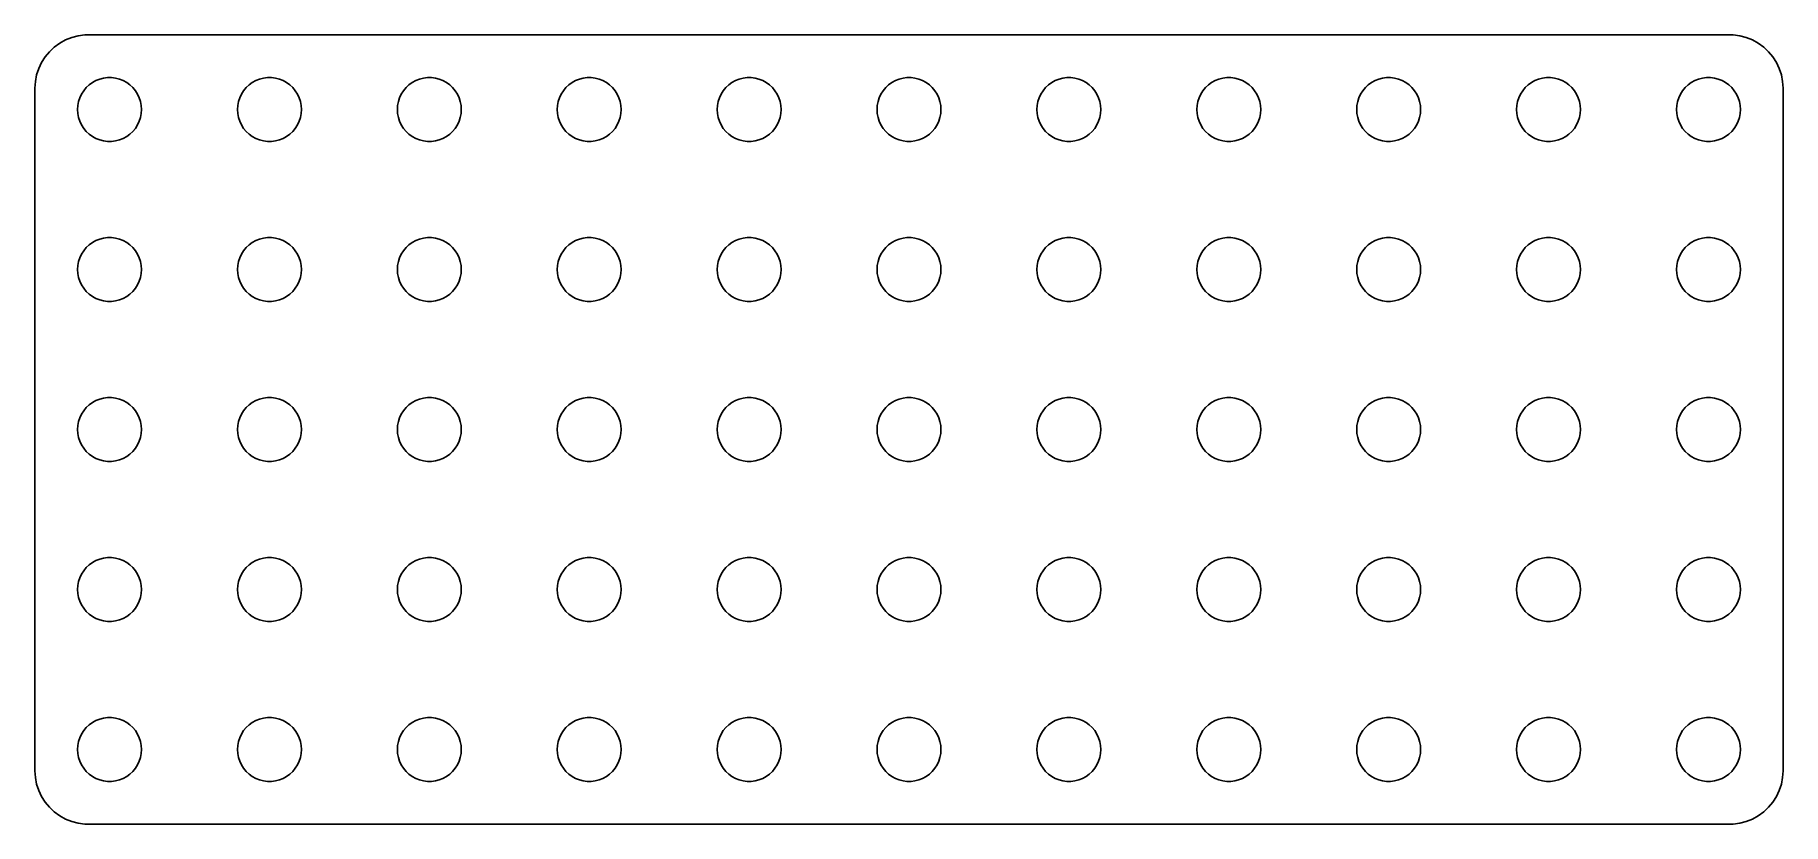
# Model space of a CAD drawing. Header units: metres. Extents: x -82 to 82, y -37 to 37.
import ezdxf

# ---------------------------------------------------------------- set-up
doc = ezdxf.new("R2010")
doc.units = ezdxf.units.M

msp = doc.modelspace()

# ---------------------------------------------------------------- linework, layer by layer
for p, q in [((-79.6791, 36.2216), (-80.1871, 35.8526)), ((-79.1289, 36.5241), (-79.6791, 36.2216)), ((-78.5451, 36.7553), (-79.1289, 36.5241)), ((-77.9369, 36.9114), (-78.5451, 36.7553)), ((-77.3139, 36.9901), (-77.9369, 36.9114)), ((77.3139, 36.9901), (-77.3139, 36.9901)), ((77.9369, 36.9114), (77.3139, 36.9901)), ((78.5451, 36.7553), (77.9369, 36.9114)), ((79.1289, 36.5241), (78.5451, 36.7553)), ((79.6791, 36.2216), (79.1289, 36.5241)), ((80.1871, 35.8526), (79.6791, 36.2216)), ((-81.0451, 34.9389), (-81.3815, 34.4088)), ((-80.6448, 35.4227), (-81.0451, 34.9389)), ((-80.1871, 35.8526), (-80.6448, 35.4227)), ((80.6448, 35.4227), (80.1871, 35.8526)), ((81.0451, 34.9389), (80.6448, 35.4227)), ((81.3815, 34.4088), (81.0451, 34.9389)), ((-81.8429, 33.2434), (-81.9606, 32.6267)), ((-81.6489, 33.8406), (-81.8429, 33.2434)), ((-81.3815, 34.4088), (-81.6489, 33.8406)), ((-76.2773, 32.7145), (-75.927, 32.8532)), ((-75.927, 32.8532), (-75.5621, 32.9469)), ((-75.5621, 32.9469), (-75.1884, 32.9941)), ((-75.1884, 32.9941), (-74.8116, 32.9941)), ((-74.8116, 32.9941), (-74.4379, 32.9469)), ((-74.4379, 32.9469), (-74.073, 32.8532)), ((-74.073, 32.8532), (-73.7227, 32.7145)), ((-61.2773, 32.7145), (-60.927, 32.8532)), ((-60.927, 32.8532), (-60.5621, 32.9469)), ((-60.5621, 32.9469), (-60.1884, 32.9941)), ((-60.1884, 32.9941), (-59.8116, 32.9941)), ((-59.8116, 32.9941), (-59.4379, 32.9469)), ((-59.4379, 32.9469), (-59.0729, 32.8532)), ((-59.0729, 32.8532), (-58.7227, 32.7145)), ((-46.2773, 32.7145), (-45.927, 32.8532)), ((-45.927, 32.8532), (-45.5621, 32.9469)), ((-45.5621, 32.9469), (-45.1884, 32.9941)), ((-45.1884, 32.9941), (-44.8116, 32.9941)), ((-44.8116, 32.9941), (-44.4379, 32.9469)), ((-44.4379, 32.9469), (-44.0729, 32.8532)), ((-44.0729, 32.8532), (-43.7227, 32.7145)), ((-31.2773, 32.7145), (-30.927, 32.8532)), ((-30.927, 32.8532), (-30.5621, 32.9469)), ((-30.5621, 32.9469), (-30.1884, 32.9941)), ((-30.1884, 32.9941), (-29.8116, 32.9941)), ((-29.8116, 32.9941), (-29.4379, 32.9469)), ((-29.4379, 32.9469), (-29.0729, 32.8532)), ((-29.0729, 32.8532), (-28.7227, 32.7145)), ((-16.2773, 32.7145), (-15.927, 32.8532)), ((-15.927, 32.8532), (-15.5621, 32.9469)), ((-15.5621, 32.9469), (-15.1884, 32.9941)), ((-15.1884, 32.9941), (-14.8116, 32.9941)), ((-14.8116, 32.9941), (-14.4379, 32.9469)), ((-14.4379, 32.9469), (-14.0729, 32.8532)), ((-14.0729, 32.8532), (-13.7227, 32.7145)), ((-1.27733, 32.7145), (-0.927048, 32.8532)), ((-0.927048, 32.8532), (-0.562134, 32.9469)), ((-0.562134, 32.9469), (-0.18837, 32.9941)), ((-0.18837, 32.9941), (0.18837, 32.9941)), ((0.18837, 32.9941), (0.562134, 32.9469)), ((0.562134, 32.9469), (0.927048, 32.8532)), ((0.927048, 32.8532), (1.27733, 32.7145)), ((13.7227, 32.7145), (14.0729, 32.8532)), ((14.0729, 32.8532), (14.4379, 32.9469)), ((14.4379, 32.9469), (14.8116, 32.9941)), ((14.8116, 32.9941), (15.1884, 32.9941)), ((15.1884, 32.9941), (15.5621, 32.9469)), ((15.5621, 32.9469), (15.927, 32.8532)), ((15.927, 32.8532), (16.2773, 32.7145)), ((28.7227, 32.7145), (29.0729, 32.8532)), ((29.0729, 32.8532), (29.4379, 32.9469)), ((29.4379, 32.9469), (29.8116, 32.9941)), ((29.8116, 32.9941), (30.1884, 32.9941)), ((30.1884, 32.9941), (30.5621, 32.9469)), ((30.5621, 32.9469), (30.927, 32.8532)), ((30.927, 32.8532), (31.2773, 32.7145)), ((43.7227, 32.7145), (44.0729, 32.8532)), ((44.0729, 32.8532), (44.4379, 32.9469)), ((44.4379, 32.9469), (44.8116, 32.9941)), ((44.8116, 32.9941), (45.1884, 32.9941)), ((45.1884, 32.9941), (45.5621, 32.9469)), ((45.5621, 32.9469), (45.927, 32.8532)), ((45.927, 32.8532), (46.2773, 32.7145)), ((58.7227, 32.7145), (59.0729, 32.8532)), ((59.0729, 32.8532), (59.4379, 32.9469)), ((59.4379, 32.9469), (59.8116, 32.9941)), ((59.8116, 32.9941), (60.1884, 32.9941)), ((60.1884, 32.9941), (60.5621, 32.9469)), ((60.5621, 32.9469), (60.927, 32.8532)), ((60.927, 32.8532), (61.2773, 32.7145)), ((73.7227, 32.7145), (74.073, 32.8532)), ((74.073, 32.8532), (74.4379, 32.9469)), ((74.4379, 32.9469), (74.8116, 32.9941)), ((74.8116, 32.9941), (75.1884, 32.9941)), ((75.1884, 32.9941), (75.5621, 32.9469)), ((75.5621, 32.9469), (75.927, 32.8532)), ((75.927, 32.8532), (76.2773, 32.7145)), ((81.6489, 33.8406), (81.3815, 34.4088)), ((81.8429, 33.2434), (81.6489, 33.8406)), ((81.9606, 32.6267), (81.8429, 33.2434)), ((-81.9606, 32.6267), (-82, 32)), ((-82, 32), (-82, -32)), ((-77.7893, 31.1044), (-77.6289, 31.4453)), ((-77.6289, 31.4453), (-77.427, 31.7634)), ((-77.427, 31.7634), (-77.1869, 32.0536)), ((-77.1869, 32.0536), (-76.9123, 32.3115)), ((-76.9123, 32.3115), (-76.6075, 32.533)), ((-76.6075, 32.533), (-76.2773, 32.7145)), ((-73.7227, 32.7145), (-73.3925, 32.533)), ((-73.3925, 32.533), (-73.0877, 32.3115)), ((-73.0877, 32.3115), (-72.8131, 32.0536)), ((-72.8131, 32.0536), (-72.573, 31.7634)), ((-72.573, 31.7634), (-72.3711, 31.4453)), ((-72.3711, 31.4453), (-72.2107, 31.1044)), ((-62.7893, 31.1044), (-62.6289, 31.4453)), ((-62.6289, 31.4453), (-62.427, 31.7634)), ((-62.427, 31.7634), (-62.1869, 32.0536)), ((-62.1869, 32.0536), (-61.9123, 32.3115)), ((-61.9123, 32.3115), (-61.6075, 32.533)), ((-61.6075, 32.533), (-61.2773, 32.7145)), ((-58.7227, 32.7145), (-58.3925, 32.533)), ((-58.3925, 32.533), (-58.0877, 32.3115)), ((-58.0877, 32.3115), (-57.8131, 32.0536)), ((-57.8131, 32.0536), (-57.5729, 31.7634)), ((-57.5729, 31.7634), (-57.3711, 31.4453)), ((-57.3711, 31.4453), (-57.2107, 31.1044)), ((-47.7893, 31.1044), (-47.6289, 31.4453)), ((-47.6289, 31.4453), (-47.427, 31.7634)), ((-47.427, 31.7634), (-47.1869, 32.0536)), ((-47.1869, 32.0536), (-46.9123, 32.3115)), ((-46.9123, 32.3115), (-46.6075, 32.533)), ((-46.6075, 32.533), (-46.2773, 32.7145)), ((-43.7227, 32.7145), (-43.3925, 32.533)), ((-43.3925, 32.533), (-43.0877, 32.3115)), ((-43.0877, 32.3115), (-42.8131, 32.0536)), ((-42.8131, 32.0536), (-42.5729, 31.7634)), ((-42.5729, 31.7634), (-42.3711, 31.4453)), ((-42.3711, 31.4453), (-42.2107, 31.1044)), ((-32.7893, 31.1044), (-32.6289, 31.4453)), ((-32.6289, 31.4453), (-32.427, 31.7634)), ((-32.427, 31.7634), (-32.1869, 32.0536)), ((-32.1869, 32.0536), (-31.9123, 32.3115)), ((-31.9123, 32.3115), (-31.6075, 32.533)), ((-31.6075, 32.533), (-31.2773, 32.7145)), ((-28.7227, 32.7145), (-28.3925, 32.533)), ((-28.3925, 32.533), (-28.0877, 32.3115)), ((-28.0877, 32.3115), (-27.8131, 32.0536)), ((-27.8131, 32.0536), (-27.5729, 31.7634)), ((-27.5729, 31.7634), (-27.3711, 31.4453)), ((-27.3711, 31.4453), (-27.2107, 31.1044)), ((-17.7893, 31.1044), (-17.6289, 31.4453)), ((-17.6289, 31.4453), (-17.427, 31.7634)), ((-17.427, 31.7634), (-17.1869, 32.0536)), ((-17.1869, 32.0536), (-16.9123, 32.3115)), ((-16.9123, 32.3115), (-16.6075, 32.533)), ((-16.6075, 32.533), (-16.2773, 32.7145)), ((-13.7227, 32.7145), (-13.3925, 32.533)), ((-13.3925, 32.533), (-13.0877, 32.3115)), ((-13.0877, 32.3115), (-12.8131, 32.0536)), ((-12.8131, 32.0536), (-12.5729, 31.7634)), ((-12.5729, 31.7634), (-12.3711, 31.4453)), ((-12.3711, 31.4453), (-12.2107, 31.1044)), ((-2.78932, 31.1044), (-2.62891, 31.4453)), ((-2.62891, 31.4453), (-2.42705, 31.7634)), ((-2.42705, 31.7634), (-2.1869, 32.0536)), ((-2.1869, 32.0536), (-1.91226, 32.3115)), ((-1.91226, 32.3115), (-1.60747, 32.533)), ((-1.60747, 32.533), (-1.27733, 32.7145)), ((1.27733, 32.7145), (1.60747, 32.533)), ((1.60747, 32.533), (1.91226, 32.3115)), ((1.91226, 32.3115), (2.1869, 32.0536)), ((2.1869, 32.0536), (2.42705, 31.7634)), ((2.42705, 31.7634), (2.62891, 31.4453)), ((2.62891, 31.4453), (2.78932, 31.1044)), ((12.2107, 31.1044), (12.3711, 31.4453)), ((12.3711, 31.4453), (12.5729, 31.7634)), ((12.5729, 31.7634), (12.8131, 32.0536)), ((12.8131, 32.0536), (13.0877, 32.3115)), ((13.0877, 32.3115), (13.3925, 32.533)), ((13.3925, 32.533), (13.7227, 32.7145)), ((16.2773, 32.7145), (16.6075, 32.533)), ((16.6075, 32.533), (16.9123, 32.3115)), ((16.9123, 32.3115), (17.1869, 32.0536)), ((17.1869, 32.0536), (17.427, 31.7634)), ((17.427, 31.7634), (17.6289, 31.4453)), ((17.6289, 31.4453), (17.7893, 31.1044)), ((27.2107, 31.1044), (27.3711, 31.4453)), ((27.3711, 31.4453), (27.5729, 31.7634)), ((27.5729, 31.7634), (27.8131, 32.0536)), ((27.8131, 32.0536), (28.0877, 32.3115)), ((28.0877, 32.3115), (28.3925, 32.533)), ((28.3925, 32.533), (28.7227, 32.7145)), ((31.2773, 32.7145), (31.6075, 32.533)), ((31.6075, 32.533), (31.9123, 32.3115)), ((31.9123, 32.3115), (32.1869, 32.0536)), ((32.1869, 32.0536), (32.427, 31.7634)), ((32.427, 31.7634), (32.6289, 31.4453)), ((32.6289, 31.4453), (32.7893, 31.1044)), ((42.2107, 31.1044), (42.3711, 31.4453)), ((42.3711, 31.4453), (42.5729, 31.7634)), ((42.5729, 31.7634), (42.8131, 32.0536)), ((42.8131, 32.0536), (43.0877, 32.3115)), ((43.0877, 32.3115), (43.3925, 32.533)), ((43.3925, 32.533), (43.7227, 32.7145)), ((46.2773, 32.7145), (46.6075, 32.533)), ((46.6075, 32.533), (46.9123, 32.3115)), ((46.9123, 32.3115), (47.1869, 32.0536)), ((47.1869, 32.0536), (47.427, 31.7634)), ((47.427, 31.7634), (47.6289, 31.4453)), ((47.6289, 31.4453), (47.7893, 31.1044)), ((57.2107, 31.1044), (57.3711, 31.4453)), ((57.3711, 31.4453), (57.5729, 31.7634)), ((57.5729, 31.7634), (57.8131, 32.0536)), ((57.8131, 32.0536), (58.0877, 32.3115)), ((58.0877, 32.3115), (58.3925, 32.533)), ((58.3925, 32.533), (58.7227, 32.7145)), ((61.2773, 32.7145), (61.6075, 32.533)), ((61.6075, 32.533), (61.9123, 32.3115)), ((61.9123, 32.3115), (62.1869, 32.0536)), ((62.1869, 32.0536), (62.427, 31.7634)), ((62.427, 31.7634), (62.6289, 31.4453)), ((62.6289, 31.4453), (62.7893, 31.1044)), ((72.2107, 31.1044), (72.3711, 31.4453)), ((72.3711, 31.4453), (72.573, 31.7634)), ((72.573, 31.7634), (72.8131, 32.0536)), ((72.8131, 32.0536), (73.0877, 32.3115)), ((73.0877, 32.3115), (73.3925, 32.533)), ((73.3925, 32.533), (73.7227, 32.7145)), ((76.2773, 32.7145), (76.6075, 32.533)), ((76.6075, 32.533), (76.9123, 32.3115)), ((76.9123, 32.3115), (77.1869, 32.0536)), ((77.1869, 32.0536), (77.427, 31.7634)), ((77.427, 31.7634), (77.6289, 31.4453)), ((77.6289, 31.4453), (77.7893, 31.1044)), ((82, 32), (81.9606, 32.6267)), ((82, -32), (82, 32)), ((-78, 30), (-77.9763, 30.376)), ((-77.9763, 29.624), (-78, 30)), ((-77.9763, 30.376), (-77.9057, 30.7461)), ((-77.9057, 29.2539), (-77.9763, 29.624)), ((-77.9057, 30.7461), (-77.7893, 31.1044)), ((-72.2107, 31.1044), (-72.0943, 30.7461)), ((-72.0943, 30.7461), (-72.0237, 30.376)), ((-72.0237, 29.624), (-72.0943, 29.2539)), ((-72.0237, 30.376), (-72, 30)), ((-72, 30), (-72.0237, 29.624)), ((-63, 30), (-62.9763, 30.376)), ((-62.9763, 29.624), (-63, 30)), ((-62.9763, 30.376), (-62.9057, 30.7461)), ((-62.9057, 29.2539), (-62.9763, 29.624)), ((-62.9057, 30.7461), (-62.7893, 31.1044)), ((-57.2107, 31.1044), (-57.0942, 30.7461)), ((-57.0942, 30.7461), (-57.0237, 30.376)), ((-57.0237, 29.624), (-57.0942, 29.2539)), ((-57.0237, 30.376), (-57, 30)), ((-57, 30), (-57.0237, 29.624)), ((-48, 30), (-47.9763, 30.376)), ((-47.9763, 29.624), (-48, 30)), ((-47.9763, 30.376), (-47.9057, 30.7461)), ((-47.9057, 29.2539), (-47.9763, 29.624)), ((-47.9057, 30.7461), (-47.7893, 31.1044)), ((-42.2107, 31.1044), (-42.0942, 30.7461)), ((-42.0942, 30.7461), (-42.0237, 30.376)), ((-42.0237, 29.624), (-42.0942, 29.2539)), ((-42.0237, 30.376), (-42, 30)), ((-42, 30), (-42.0237, 29.624)), ((-33, 30), (-32.9763, 30.376)), ((-32.9763, 29.624), (-33, 30)), ((-32.9763, 30.376), (-32.9057, 30.7461)), ((-32.9057, 29.2539), (-32.9763, 29.624)), ((-32.9057, 30.7461), (-32.7893, 31.1044)), ((-27.2107, 31.1044), (-27.0942, 30.7461)), ((-27.0942, 30.7461), (-27.0237, 30.376)), ((-27.0237, 29.624), (-27.0942, 29.2539)), ((-27.0237, 30.376), (-27, 30)), ((-27, 30), (-27.0237, 29.624)), ((-18, 30), (-17.9763, 30.376)), ((-17.9763, 29.624), (-18, 30)), ((-17.9763, 30.376), (-17.9057, 30.7461)), ((-17.9057, 29.2539), (-17.9763, 29.624)), ((-17.9057, 30.7461), (-17.7893, 31.1044)), ((-12.2107, 31.1044), (-12.0942, 30.7461)), ((-12.0942, 30.7461), (-12.0237, 30.376)), ((-12.0237, 29.624), (-12.0942, 29.2539)), ((-12.0237, 30.376), (-12, 30)), ((-12, 30), (-12.0237, 29.624)), ((-3, 30), (-2.97633, 30.376)), ((-2.97633, 29.624), (-3, 30)), ((-2.97633, 30.376), (-2.90575, 30.7461)), ((-2.90575, 29.2539), (-2.97633, 29.624)), ((-2.90575, 30.7461), (-2.78932, 31.1044)), ((2.78932, 31.1044), (2.90575, 30.7461)), ((2.90575, 30.7461), (2.97633, 30.376)), ((2.97633, 29.624), (2.90575, 29.2539)), ((2.97633, 30.376), (3, 30)), ((3, 30), (2.97633, 29.624)), ((12, 30), (12.0237, 30.376)), ((12.0237, 29.624), (12, 30)), ((12.0237, 30.376), (12.0942, 30.7461)), ((12.0942, 29.2539), (12.0237, 29.624)), ((12.0942, 30.7461), (12.2107, 31.1044)), ((17.7893, 31.1044), (17.9057, 30.7461)), ((17.9057, 30.7461), (17.9763, 30.376)), ((17.9763, 29.624), (17.9057, 29.2539)), ((17.9763, 30.376), (18, 30)), ((18, 30), (17.9763, 29.624)), ((27, 30), (27.0237, 30.376)), ((27.0237, 29.624), (27, 30)), ((27.0237, 30.376), (27.0942, 30.7461)), ((27.0942, 29.2539), (27.0237, 29.624)), ((27.0942, 30.7461), (27.2107, 31.1044)), ((32.7893, 31.1044), (32.9057, 30.7461)), ((32.9057, 30.7461), (32.9763, 30.376)), ((32.9763, 29.624), (32.9057, 29.2539)), ((32.9763, 30.376), (33, 30)), ((33, 30), (32.9763, 29.624)), ((42, 30), (42.0237, 30.376)), ((42.0237, 29.624), (42, 30)), ((42.0237, 30.376), (42.0942, 30.7461)), ((42.0942, 29.2539), (42.0237, 29.624)), ((42.0942, 30.7461), (42.2107, 31.1044)), ((47.7893, 31.1044), (47.9057, 30.7461)), ((47.9057, 30.7461), (47.9763, 30.376)), ((47.9763, 29.624), (47.9057, 29.2539)), ((47.9763, 30.376), (48, 30)), ((48, 30), (47.9763, 29.624)), ((57, 30), (57.0237, 30.376)), ((57.0237, 29.624), (57, 30)), ((57.0237, 30.376), (57.0942, 30.7461)), ((57.0942, 29.2539), (57.0237, 29.624)), ((57.0942, 30.7461), (57.2107, 31.1044)), ((62.7893, 31.1044), (62.9057, 30.7461)), ((62.9057, 30.7461), (62.9763, 30.376)), ((62.9763, 29.624), (62.9057, 29.2539)), ((62.9763, 30.376), (63, 30)), ((63, 30), (62.9763, 29.624)), ((72, 30), (72.0237, 30.376)), ((72.0237, 29.624), (72, 30)), ((72.0237, 30.376), (72.0943, 30.7461)), ((72.0943, 29.2539), (72.0237, 29.624)), ((72.0943, 30.7461), (72.2107, 31.1044)), ((77.7893, 31.1044), (77.9057, 30.7461)), ((77.9057, 30.7461), (77.9763, 30.376)), ((77.9763, 29.624), (77.9057, 29.2539)), ((77.9763, 30.376), (78, 30)), ((78, 30), (77.9763, 29.624)), ((-77.7893, 28.8956), (-77.9057, 29.2539)), ((-77.6289, 28.5547), (-77.7893, 28.8956)), ((-77.427, 28.2366), (-77.6289, 28.5547)), ((-77.1869, 27.9464), (-77.427, 28.2366)), ((-76.9123, 27.6884), (-77.1869, 27.9464)), ((-72.8131, 27.9464), (-73.0877, 27.6884)), ((-72.573, 28.2366), (-72.8131, 27.9464)), ((-72.3711, 28.5547), (-72.573, 28.2366)), ((-72.2107, 28.8956), (-72.3711, 28.5547)), ((-72.0943, 29.2539), (-72.2107, 28.8956)), ((-62.7893, 28.8956), (-62.9057, 29.2539)), ((-62.6289, 28.5547), (-62.7893, 28.8956)), ((-62.427, 28.2366), (-62.6289, 28.5547)), ((-62.1869, 27.9464), (-62.427, 28.2366)), ((-61.9123, 27.6884), (-62.1869, 27.9464)), ((-57.8131, 27.9464), (-58.0877, 27.6884)), ((-57.5729, 28.2366), (-57.8131, 27.9464)), ((-57.3711, 28.5547), (-57.5729, 28.2366)), ((-57.2107, 28.8956), (-57.3711, 28.5547)), ((-57.0942, 29.2539), (-57.2107, 28.8956)), ((-47.7893, 28.8956), (-47.9057, 29.2539)), ((-47.6289, 28.5547), (-47.7893, 28.8956)), ((-47.427, 28.2366), (-47.6289, 28.5547)), ((-47.1869, 27.9464), (-47.427, 28.2366)), ((-46.9123, 27.6884), (-47.1869, 27.9464)), ((-42.8131, 27.9464), (-43.0877, 27.6884)), ((-42.5729, 28.2366), (-42.8131, 27.9464)), ((-42.3711, 28.5547), (-42.5729, 28.2366)), ((-42.2107, 28.8956), (-42.3711, 28.5547)), ((-42.0942, 29.2539), (-42.2107, 28.8956)), ((-32.7893, 28.8956), (-32.9057, 29.2539)), ((-32.6289, 28.5547), (-32.7893, 28.8956)), ((-32.427, 28.2366), (-32.6289, 28.5547)), ((-32.1869, 27.9464), (-32.427, 28.2366)), ((-31.9123, 27.6884), (-32.1869, 27.9464)), ((-27.8131, 27.9464), (-28.0877, 27.6884)), ((-27.5729, 28.2366), (-27.8131, 27.9464)), ((-27.3711, 28.5547), (-27.5729, 28.2366)), ((-27.2107, 28.8956), (-27.3711, 28.5547)), ((-27.0942, 29.2539), (-27.2107, 28.8956)), ((-17.7893, 28.8956), (-17.9057, 29.2539)), ((-17.6289, 28.5547), (-17.7893, 28.8956)), ((-17.427, 28.2366), (-17.6289, 28.5547)), ((-17.1869, 27.9464), (-17.427, 28.2366)), ((-16.9123, 27.6884), (-17.1869, 27.9464)), ((-12.8131, 27.9464), (-13.0877, 27.6884)), ((-12.5729, 28.2366), (-12.8131, 27.9464)), ((-12.3711, 28.5547), (-12.5729, 28.2366)), ((-12.2107, 28.8956), (-12.3711, 28.5547)), ((-12.0942, 29.2539), (-12.2107, 28.8956)), ((-2.78932, 28.8956), (-2.90575, 29.2539)), ((-2.62891, 28.5547), (-2.78932, 28.8956)), ((-2.42705, 28.2366), (-2.62891, 28.5547)), ((-2.1869, 27.9464), (-2.42705, 28.2366)), ((-1.91226, 27.6884), (-2.1869, 27.9464)), ((2.1869, 27.9464), (1.91226, 27.6884)), ((2.42705, 28.2366), (2.1869, 27.9464)), ((2.62891, 28.5547), (2.42705, 28.2366)), ((2.78932, 28.8956), (2.62891, 28.5547)), ((2.90575, 29.2539), (2.78932, 28.8956)), ((12.2107, 28.8956), (12.0942, 29.2539)), ((12.3711, 28.5547), (12.2107, 28.8956)), ((12.5729, 28.2366), (12.3711, 28.5547)), ((12.8131, 27.9464), (12.5729, 28.2366)), ((13.0877, 27.6884), (12.8131, 27.9464)), ((17.1869, 27.9464), (16.9123, 27.6884)), ((17.427, 28.2366), (17.1869, 27.9464)), ((17.6289, 28.5547), (17.427, 28.2366)), ((17.7893, 28.8956), (17.6289, 28.5547)), ((17.9057, 29.2539), (17.7893, 28.8956)), ((27.2107, 28.8956), (27.0942, 29.2539)), ((27.3711, 28.5547), (27.2107, 28.8956)), ((27.5729, 28.2366), (27.3711, 28.5547)), ((27.8131, 27.9464), (27.5729, 28.2366)), ((28.0877, 27.6884), (27.8131, 27.9464)), ((32.1869, 27.9464), (31.9123, 27.6884)), ((32.427, 28.2366), (32.1869, 27.9464)), ((32.6289, 28.5547), (32.427, 28.2366)), ((32.7893, 28.8956), (32.6289, 28.5547)), ((32.9057, 29.2539), (32.7893, 28.8956)), ((42.2107, 28.8956), (42.0942, 29.2539)), ((42.3711, 28.5547), (42.2107, 28.8956)), ((42.5729, 28.2366), (42.3711, 28.5547)), ((42.8131, 27.9464), (42.5729, 28.2366)), ((43.0877, 27.6884), (42.8131, 27.9464)), ((47.1869, 27.9464), (46.9123, 27.6884)), ((47.427, 28.2366), (47.1869, 27.9464)), ((47.6289, 28.5547), (47.427, 28.2366)), ((47.7893, 28.8956), (47.6289, 28.5547)), ((47.9057, 29.2539), (47.7893, 28.8956)), ((57.2107, 28.8956), (57.0942, 29.2539)), ((57.3711, 28.5547), (57.2107, 28.8956)), ((57.5729, 28.2366), (57.3711, 28.5547)), ((57.8131, 27.9464), (57.5729, 28.2366)), ((58.0877, 27.6884), (57.8131, 27.9464)), ((62.1869, 27.9464), (61.9123, 27.6884)), ((62.427, 28.2366), (62.1869, 27.9464)), ((62.6289, 28.5547), (62.427, 28.2366)), ((62.7893, 28.8956), (62.6289, 28.5547)), ((62.9057, 29.2539), (62.7893, 28.8956)), ((72.2107, 28.8956), (72.0943, 29.2539)), ((72.3711, 28.5547), (72.2107, 28.8956)), ((72.573, 28.2366), (72.3711, 28.5547)), ((72.8131, 27.9464), (72.573, 28.2366)), ((73.0877, 27.6884), (72.8131, 27.9464)), ((77.1869, 27.9464), (76.9123, 27.6884)), ((77.427, 28.2366), (77.1869, 27.9464)), ((77.6289, 28.5547), (77.427, 28.2366)), ((77.7893, 28.8956), (77.6289, 28.5547)), ((77.9057, 29.2539), (77.7893, 28.8956)), ((-76.6075, 27.467), (-76.9123, 27.6884)), ((-76.2773, 27.2855), (-76.6075, 27.467)), ((-75.927, 27.1468), (-76.2773, 27.2855)), ((-75.5621, 27.0531), (-75.927, 27.1468)), ((-75.1884, 27.0059), (-75.5621, 27.0531)), ((-74.8116, 27.0059), (-75.1884, 27.0059)), ((-74.4379, 27.0531), (-74.8116, 27.0059)), ((-74.073, 27.1468), (-74.4379, 27.0531)), ((-73.7227, 27.2855), (-74.073, 27.1468)), ((-73.3925, 27.467), (-73.7227, 27.2855)), ((-73.0877, 27.6884), (-73.3925, 27.467)), ((-61.6075, 27.467), (-61.9123, 27.6884)), ((-61.2773, 27.2855), (-61.6075, 27.467)), ((-60.927, 27.1468), (-61.2773, 27.2855)), ((-60.5621, 27.0531), (-60.927, 27.1468)), ((-60.1884, 27.0059), (-60.5621, 27.0531)), ((-59.8116, 27.0059), (-60.1884, 27.0059)), ((-59.4379, 27.0531), (-59.8116, 27.0059)), ((-59.0729, 27.1468), (-59.4379, 27.0531)), ((-58.7227, 27.2855), (-59.0729, 27.1468)), ((-58.3925, 27.467), (-58.7227, 27.2855)), ((-58.0877, 27.6884), (-58.3925, 27.467)), ((-46.6075, 27.467), (-46.9123, 27.6884)), ((-46.2773, 27.2855), (-46.6075, 27.467)), ((-45.927, 27.1468), (-46.2773, 27.2855)), ((-45.5621, 27.0531), (-45.927, 27.1468)), ((-45.1884, 27.0059), (-45.5621, 27.0531)), ((-44.8116, 27.0059), (-45.1884, 27.0059)), ((-44.4379, 27.0531), (-44.8116, 27.0059)), ((-44.0729, 27.1468), (-44.4379, 27.0531)), ((-43.7227, 27.2855), (-44.0729, 27.1468)), ((-43.3925, 27.467), (-43.7227, 27.2855)), ((-43.0877, 27.6884), (-43.3925, 27.467)), ((-31.6075, 27.467), (-31.9123, 27.6884)), ((-31.2773, 27.2855), (-31.6075, 27.467)), ((-30.927, 27.1468), (-31.2773, 27.2855)), ((-30.5621, 27.0531), (-30.927, 27.1468)), ((-30.1884, 27.0059), (-30.5621, 27.0531)), ((-29.8116, 27.0059), (-30.1884, 27.0059)), ((-29.4379, 27.0531), (-29.8116, 27.0059)), ((-29.0729, 27.1468), (-29.4379, 27.0531)), ((-28.7227, 27.2855), (-29.0729, 27.1468)), ((-28.3925, 27.467), (-28.7227, 27.2855)), ((-28.0877, 27.6884), (-28.3925, 27.467)), ((-16.6075, 27.467), (-16.9123, 27.6884)), ((-16.2773, 27.2855), (-16.6075, 27.467)), ((-15.927, 27.1468), (-16.2773, 27.2855)), ((-15.5621, 27.0531), (-15.927, 27.1468)), ((-15.1884, 27.0059), (-15.5621, 27.0531)), ((-14.8116, 27.0059), (-15.1884, 27.0059)), ((-14.4379, 27.0531), (-14.8116, 27.0059)), ((-14.0729, 27.1468), (-14.4379, 27.0531)), ((-13.7227, 27.2855), (-14.0729, 27.1468)), ((-13.3925, 27.467), (-13.7227, 27.2855)), ((-13.0877, 27.6884), (-13.3925, 27.467)), ((-1.60747, 27.467), (-1.91226, 27.6884)), ((-1.27733, 27.2855), (-1.60747, 27.467)), ((-0.927048, 27.1468), (-1.27733, 27.2855)), ((-0.562134, 27.0531), (-0.927048, 27.1468)), ((-0.18837, 27.0059), (-0.562134, 27.0531)), ((0.18837, 27.0059), (-0.18837, 27.0059)), ((0.562134, 27.0531), (0.18837, 27.0059)), ((0.927048, 27.1468), (0.562134, 27.0531)), ((1.27733, 27.2855), (0.927048, 27.1468)), ((1.60747, 27.467), (1.27733, 27.2855)), ((1.91226, 27.6884), (1.60747, 27.467)), ((13.3925, 27.467), (13.0877, 27.6884)), ((13.7227, 27.2855), (13.3925, 27.467)), ((14.0729, 27.1468), (13.7227, 27.2855)), ((14.4379, 27.0531), (14.0729, 27.1468)), ((14.8116, 27.0059), (14.4379, 27.0531)), ((15.1884, 27.0059), (14.8116, 27.0059)), ((15.5621, 27.0531), (15.1884, 27.0059)), ((15.927, 27.1468), (15.5621, 27.0531)), ((16.2773, 27.2855), (15.927, 27.1468)), ((16.6075, 27.467), (16.2773, 27.2855)), ((16.9123, 27.6884), (16.6075, 27.467)), ((28.3925, 27.467), (28.0877, 27.6884)), ((28.7227, 27.2855), (28.3925, 27.467)), ((29.0729, 27.1468), (28.7227, 27.2855)), ((29.4379, 27.0531), (29.0729, 27.1468)), ((29.8116, 27.0059), (29.4379, 27.0531)), ((30.1884, 27.0059), (29.8116, 27.0059)), ((30.5621, 27.0531), (30.1884, 27.0059)), ((30.927, 27.1468), (30.5621, 27.0531)), ((31.2773, 27.2855), (30.927, 27.1468)), ((31.6075, 27.467), (31.2773, 27.2855)), ((31.9123, 27.6884), (31.6075, 27.467)), ((43.3925, 27.467), (43.0877, 27.6884)), ((43.7227, 27.2855), (43.3925, 27.467)), ((44.0729, 27.1468), (43.7227, 27.2855)), ((44.4379, 27.0531), (44.0729, 27.1468)), ((44.8116, 27.0059), (44.4379, 27.0531)), ((45.1884, 27.0059), (44.8116, 27.0059)), ((45.5621, 27.0531), (45.1884, 27.0059)), ((45.927, 27.1468), (45.5621, 27.0531)), ((46.2773, 27.2855), (45.927, 27.1468)), ((46.6075, 27.467), (46.2773, 27.2855)), ((46.9123, 27.6884), (46.6075, 27.467)), ((58.3925, 27.467), (58.0877, 27.6884)), ((58.7227, 27.2855), (58.3925, 27.467)), ((59.0729, 27.1468), (58.7227, 27.2855)), ((59.4379, 27.0531), (59.0729, 27.1468)), ((59.8116, 27.0059), (59.4379, 27.0531)), ((60.1884, 27.0059), (59.8116, 27.0059)), ((60.5621, 27.0531), (60.1884, 27.0059)), ((60.927, 27.1468), (60.5621, 27.0531)), ((61.2773, 27.2855), (60.927, 27.1468)), ((61.6075, 27.467), (61.2773, 27.2855)), ((61.9123, 27.6884), (61.6075, 27.467)), ((73.3925, 27.467), (73.0877, 27.6884)), ((73.7227, 27.2855), (73.3925, 27.467)), ((74.073, 27.1468), (73.7227, 27.2855)), ((74.4379, 27.0531), (74.073, 27.1468)), ((74.8116, 27.0059), (74.4379, 27.0531)), ((75.1884, 27.0059), (74.8116, 27.0059)), ((75.5621, 27.0531), (75.1884, 27.0059)), ((75.927, 27.1468), (75.5621, 27.0531)), ((76.2773, 27.2855), (75.927, 27.1468)), ((76.6075, 27.467), (76.2773, 27.2855)), ((76.9123, 27.6884), (76.6075, 27.467)), ((-77.7893, 16.1044), (-77.6289, 16.4453)), ((-77.6289, 16.4453), (-77.427, 16.7634)), ((-77.427, 16.7634), (-77.1869, 17.0536)), ((-77.1869, 17.0536), (-76.9123, 17.3115)), ((-76.9123, 17.3115), (-76.6075, 17.533)), ((-76.6075, 17.533), (-76.2773, 17.7145)), ((-76.2773, 17.7145), (-75.927, 17.8532)), ((-75.927, 17.8532), (-75.5621, 17.9469)), ((-75.5621, 17.9469), (-75.1884, 17.9941)), ((-75.1884, 17.9941), (-74.8116, 17.9941)), ((-74.8116, 17.9941), (-74.4379, 17.9469)), ((-74.4379, 17.9469), (-74.073, 17.8532)), ((-74.073, 17.8532), (-73.7227, 17.7145)), ((-73.7227, 17.7145), (-73.3925, 17.533)), ((-73.3925, 17.533), (-73.0877, 17.3115)), ((-73.0877, 17.3115), (-72.8131, 17.0536)), ((-72.8131, 17.0536), (-72.573, 16.7634)), ((-72.573, 16.7634), (-72.3711, 16.4453)), ((-72.3711, 16.4453), (-72.2107, 16.1044)), ((-62.7893, 16.1044), (-62.6289, 16.4453)), ((-62.6289, 16.4453), (-62.427, 16.7634)), ((-62.427, 16.7634), (-62.1869, 17.0536)), ((-62.1869, 17.0536), (-61.9123, 17.3115)), ((-61.9123, 17.3115), (-61.6075, 17.533)), ((-61.6075, 17.533), (-61.2773, 17.7145)), ((-61.2773, 17.7145), (-60.927, 17.8532)), ((-60.927, 17.8532), (-60.5621, 17.9469)), ((-60.5621, 17.9469), (-60.1884, 17.9941)), ((-60.1884, 17.9941), (-59.8116, 17.9941)), ((-59.8116, 17.9941), (-59.4379, 17.9469)), ((-59.4379, 17.9469), (-59.0729, 17.8532)), ((-59.0729, 17.8532), (-58.7227, 17.7145)), ((-58.7227, 17.7145), (-58.3925, 17.533)), ((-58.3925, 17.533), (-58.0877, 17.3115)), ((-58.0877, 17.3115), (-57.8131, 17.0536)), ((-57.8131, 17.0536), (-57.5729, 16.7634)), ((-57.5729, 16.7634), (-57.3711, 16.4453)), ((-57.3711, 16.4453), (-57.2107, 16.1044)), ((-47.7893, 16.1044), (-47.6289, 16.4453)), ((-47.6289, 16.4453), (-47.427, 16.7634)), ((-47.427, 16.7634), (-47.1869, 17.0536)), ((-47.1869, 17.0536), (-46.9123, 17.3115)), ((-46.9123, 17.3115), (-46.6075, 17.533)), ((-46.6075, 17.533), (-46.2773, 17.7145)), ((-46.2773, 17.7145), (-45.927, 17.8532)), ((-45.927, 17.8532), (-45.5621, 17.9469)), ((-45.5621, 17.9469), (-45.1884, 17.9941)), ((-45.1884, 17.9941), (-44.8116, 17.9941)), ((-44.8116, 17.9941), (-44.4379, 17.9469)), ((-44.4379, 17.9469), (-44.0729, 17.8532)), ((-44.0729, 17.8532), (-43.7227, 17.7145)), ((-43.7227, 17.7145), (-43.3925, 17.533)), ((-43.3925, 17.533), (-43.0877, 17.3115)), ((-43.0877, 17.3115), (-42.8131, 17.0536)), ((-42.8131, 17.0536), (-42.5729, 16.7634)), ((-42.5729, 16.7634), (-42.3711, 16.4453)), ((-42.3711, 16.4453), (-42.2107, 16.1044)), ((-32.7893, 16.1044), (-32.6289, 16.4453)), ((-32.6289, 16.4453), (-32.427, 16.7634)), ((-32.427, 16.7634), (-32.1869, 17.0536)), ((-32.1869, 17.0536), (-31.9123, 17.3115)), ((-31.9123, 17.3115), (-31.6075, 17.533)), ((-31.6075, 17.533), (-31.2773, 17.7145)), ((-31.2773, 17.7145), (-30.927, 17.8532)), ((-30.927, 17.8532), (-30.5621, 17.9469)), ((-30.5621, 17.9469), (-30.1884, 17.9941)), ((-30.1884, 17.9941), (-29.8116, 17.9941)), ((-29.8116, 17.9941), (-29.4379, 17.9469)), ((-29.4379, 17.9469), (-29.0729, 17.8532)), ((-29.0729, 17.8532), (-28.7227, 17.7145)), ((-28.7227, 17.7145), (-28.3925, 17.533)), ((-28.3925, 17.533), (-28.0877, 17.3115)), ((-28.0877, 17.3115), (-27.8131, 17.0536)), ((-27.8131, 17.0536), (-27.5729, 16.7634)), ((-27.5729, 16.7634), (-27.3711, 16.4453)), ((-27.3711, 16.4453), (-27.2107, 16.1044)), ((-17.7893, 16.1044), (-17.6289, 16.4453)), ((-17.6289, 16.4453), (-17.427, 16.7634)), ((-17.427, 16.7634), (-17.1869, 17.0536)), ((-17.1869, 17.0536), (-16.9123, 17.3115)), ((-16.9123, 17.3115), (-16.6075, 17.533)), ((-16.6075, 17.533), (-16.2773, 17.7145)), ((-16.2773, 17.7145), (-15.927, 17.8532)), ((-15.927, 17.8532), (-15.5621, 17.9469)), ((-15.5621, 17.9469), (-15.1884, 17.9941)), ((-15.1884, 17.9941), (-14.8116, 17.9941)), ((-14.8116, 17.9941), (-14.4379, 17.9469)), ((-14.4379, 17.9469), (-14.0729, 17.8532)), ((-14.0729, 17.8532), (-13.7227, 17.7145)), ((-13.7227, 17.7145), (-13.3925, 17.533)), ((-13.3925, 17.533), (-13.0877, 17.3115)), ((-13.0877, 17.3115), (-12.8131, 17.0536)), ((-12.8131, 17.0536), (-12.5729, 16.7634)), ((-12.5729, 16.7634), (-12.3711, 16.4453)), ((-12.3711, 16.4453), (-12.2107, 16.1044)), ((-2.78932, 16.1044), (-2.62891, 16.4453)), ((-2.62891, 16.4453), (-2.42705, 16.7634)), ((-2.42705, 16.7634), (-2.1869, 17.0536)), ((-2.1869, 17.0536), (-1.91226, 17.3115)), ((-1.91226, 17.3115), (-1.60747, 17.533)), ((-1.60747, 17.533), (-1.27733, 17.7145)), ((-1.27733, 17.7145), (-0.927048, 17.8532)), ((-0.927048, 17.8532), (-0.562134, 17.9469)), ((-0.562134, 17.9469), (-0.18837, 17.9941)), ((-0.18837, 17.9941), (0.18837, 17.9941)), ((0.18837, 17.9941), (0.562134, 17.9469)), ((0.562134, 17.9469), (0.927048, 17.8532)), ((0.927048, 17.8532), (1.27733, 17.7145)), ((1.27733, 17.7145), (1.60747, 17.533)), ((1.60747, 17.533), (1.91226, 17.3115)), ((1.91226, 17.3115), (2.1869, 17.0536)), ((2.1869, 17.0536), (2.42705, 16.7634)), ((2.42705, 16.7634), (2.62891, 16.4453)), ((2.62891, 16.4453), (2.78932, 16.1044)), ((12.2107, 16.1044), (12.3711, 16.4453)), ((12.3711, 16.4453), (12.5729, 16.7634)), ((12.5729, 16.7634), (12.8131, 17.0536)), ((12.8131, 17.0536), (13.0877, 17.3115)), ((13.0877, 17.3115), (13.3925, 17.533)), ((13.3925, 17.533), (13.7227, 17.7145)), ((13.7227, 17.7145), (14.0729, 17.8532)), ((14.0729, 17.8532), (14.4379, 17.9469)), ((14.4379, 17.9469), (14.8116, 17.9941)), ((14.8116, 17.9941), (15.1884, 17.9941)), ((15.1884, 17.9941), (15.5621, 17.9469)), ((15.5621, 17.9469), (15.927, 17.8532)), ((15.927, 17.8532), (16.2773, 17.7145)), ((16.2773, 17.7145), (16.6075, 17.533)), ((16.6075, 17.533), (16.9123, 17.3115)), ((16.9123, 17.3115), (17.1869, 17.0536)), ((17.1869, 17.0536), (17.427, 16.7634)), ((17.427, 16.7634), (17.6289, 16.4453)), ((17.6289, 16.4453), (17.7893, 16.1044)), ((27.2107, 16.1044), (27.3711, 16.4453)), ((27.3711, 16.4453), (27.5729, 16.7634)), ((27.5729, 16.7634), (27.8131, 17.0536)), ((27.8131, 17.0536), (28.0877, 17.3115)), ((28.0877, 17.3115), (28.3925, 17.533)), ((28.3925, 17.533), (28.7227, 17.7145)), ((28.7227, 17.7145), (29.0729, 17.8532)), ((29.0729, 17.8532), (29.4379, 17.9469)), ((29.4379, 17.9469), (29.8116, 17.9941)), ((29.8116, 17.9941), (30.1884, 17.9941)), ((30.1884, 17.9941), (30.5621, 17.9469)), ((30.5621, 17.9469), (30.927, 17.8532)), ((30.927, 17.8532), (31.2773, 17.7145)), ((31.2773, 17.7145), (31.6075, 17.533)), ((31.6075, 17.533), (31.9123, 17.3115)), ((31.9123, 17.3115), (32.1869, 17.0536)), ((32.1869, 17.0536), (32.427, 16.7634)), ((32.427, 16.7634), (32.6289, 16.4453)), ((32.6289, 16.4453), (32.7893, 16.1044)), ((42.2107, 16.1044), (42.3711, 16.4453)), ((42.3711, 16.4453), (42.5729, 16.7634)), ((42.5729, 16.7634), (42.8131, 17.0536)), ((42.8131, 17.0536), (43.0877, 17.3115)), ((43.0877, 17.3115), (43.3925, 17.533)), ((43.3925, 17.533), (43.7227, 17.7145)), ((43.7227, 17.7145), (44.0729, 17.8532)), ((44.0729, 17.8532), (44.4379, 17.9469)), ((44.4379, 17.9469), (44.8116, 17.9941)), ((44.8116, 17.9941), (45.1884, 17.9941)), ((45.1884, 17.9941), (45.5621, 17.9469)), ((45.5621, 17.9469), (45.927, 17.8532)), ((45.927, 17.8532), (46.2773, 17.7145)), ((46.2773, 17.7145), (46.6075, 17.533)), ((46.6075, 17.533), (46.9123, 17.3115)), ((46.9123, 17.3115), (47.1869, 17.0536)), ((47.1869, 17.0536), (47.427, 16.7634)), ((47.427, 16.7634), (47.6289, 16.4453)), ((47.6289, 16.4453), (47.7893, 16.1044)), ((57.2107, 16.1044), (57.3711, 16.4453)), ((57.3711, 16.4453), (57.5729, 16.7634)), ((57.5729, 16.7634), (57.8131, 17.0536)), ((57.8131, 17.0536), (58.0877, 17.3115)), ((58.0877, 17.3115), (58.3925, 17.533)), ((58.3925, 17.533), (58.7227, 17.7145)), ((58.7227, 17.7145), (59.0729, 17.8532)), ((59.0729, 17.8532), (59.4379, 17.9469)), ((59.4379, 17.9469), (59.8116, 17.9941)), ((59.8116, 17.9941), (60.1884, 17.9941)), ((60.1884, 17.9941), (60.5621, 17.9469)), ((60.5621, 17.9469), (60.927, 17.8532)), ((60.927, 17.8532), (61.2773, 17.7145)), ((61.2773, 17.7145), (61.6075, 17.533)), ((61.6075, 17.533), (61.9123, 17.3115)), ((61.9123, 17.3115), (62.1869, 17.0536)), ((62.1869, 17.0536), (62.427, 16.7634)), ((62.427, 16.7634), (62.6289, 16.4453)), ((62.6289, 16.4453), (62.7893, 16.1044)), ((72.2107, 16.1044), (72.3711, 16.4453)), ((72.3711, 16.4453), (72.573, 16.7634)), ((72.573, 16.7634), (72.8131, 17.0536)), ((72.8131, 17.0536), (73.0877, 17.3115)), ((73.0877, 17.3115), (73.3925, 17.533)), ((73.3925, 17.533), (73.7227, 17.7145)), ((73.7227, 17.7145), (74.073, 17.8532)), ((74.073, 17.8532), (74.4379, 17.9469)), ((74.4379, 17.9469), (74.8116, 17.9941)), ((74.8116, 17.9941), (75.1884, 17.9941)), ((75.1884, 17.9941), (75.5621, 17.9469)), ((75.5621, 17.9469), (75.927, 17.8532)), ((75.927, 17.8532), (76.2773, 17.7145)), ((76.2773, 17.7145), (76.6075, 17.533)), ((76.6075, 17.533), (76.9123, 17.3115)), ((76.9123, 17.3115), (77.1869, 17.0536)), ((77.1869, 17.0536), (77.427, 16.7634)), ((77.427, 16.7634), (77.6289, 16.4453)), ((77.6289, 16.4453), (77.7893, 16.1044)), ((-78, 15), (-77.9763, 15.376)), ((-77.9763, 14.624), (-78, 15)), ((-77.9763, 15.376), (-77.9057, 15.7461)), ((-77.9057, 15.7461), (-77.7893, 16.1044)), ((-72.2107, 16.1044), (-72.0943, 15.7461)), ((-72.0943, 15.7461), (-72.0237, 15.376)), ((-72.0237, 15.376), (-72, 15)), ((-72, 15), (-72.0237, 14.624)), ((-63, 15), (-62.9763, 15.376)), ((-62.9763, 14.624), (-63, 15)), ((-62.9763, 15.376), (-62.9057, 15.7461)), ((-62.9057, 15.7461), (-62.7893, 16.1044)), ((-57.2107, 16.1044), (-57.0942, 15.7461)), ((-57.0942, 15.7461), (-57.0237, 15.376)), ((-57.0237, 15.376), (-57, 15)), ((-57, 15), (-57.0237, 14.624)), ((-48, 15), (-47.9763, 15.376)), ((-47.9763, 14.624), (-48, 15)), ((-47.9763, 15.376), (-47.9057, 15.7461)), ((-47.9057, 15.7461), (-47.7893, 16.1044)), ((-42.2107, 16.1044), (-42.0942, 15.7461)), ((-42.0942, 15.7461), (-42.0237, 15.376)), ((-42.0237, 15.376), (-42, 15)), ((-42, 15), (-42.0237, 14.624)), ((-33, 15), (-32.9763, 15.376)), ((-32.9763, 14.624), (-33, 15)), ((-32.9763, 15.376), (-32.9057, 15.7461)), ((-32.9057, 15.7461), (-32.7893, 16.1044)), ((-27.2107, 16.1044), (-27.0942, 15.7461)), ((-27.0942, 15.7461), (-27.0237, 15.376)), ((-27.0237, 15.376), (-27, 15)), ((-27, 15), (-27.0237, 14.624)), ((-18, 15), (-17.9763, 15.376)), ((-17.9763, 14.624), (-18, 15)), ((-17.9763, 15.376), (-17.9057, 15.7461)), ((-17.9057, 15.7461), (-17.7893, 16.1044)), ((-12.2107, 16.1044), (-12.0942, 15.7461)), ((-12.0942, 15.7461), (-12.0237, 15.376)), ((-12.0237, 15.376), (-12, 15)), ((-12, 15), (-12.0237, 14.624)), ((-3, 15), (-2.97633, 15.376)), ((-2.97633, 14.624), (-3, 15)), ((-2.97633, 15.376), (-2.90575, 15.7461)), ((-2.90575, 15.7461), (-2.78932, 16.1044)), ((2.78932, 16.1044), (2.90575, 15.7461)), ((2.90575, 15.7461), (2.97633, 15.376)), ((2.97633, 15.376), (3, 15)), ((3, 15), (2.97633, 14.624)), ((12, 15), (12.0237, 15.376)), ((12.0237, 14.624), (12, 15)), ((12.0237, 15.376), (12.0942, 15.7461)), ((12.0942, 15.7461), (12.2107, 16.1044)), ((17.7893, 16.1044), (17.9057, 15.7461)), ((17.9057, 15.7461), (17.9763, 15.376)), ((17.9763, 15.376), (18, 15)), ((18, 15), (17.9763, 14.624)), ((27, 15), (27.0237, 15.376)), ((27.0237, 14.624), (27, 15)), ((27.0237, 15.376), (27.0942, 15.7461)), ((27.0942, 15.7461), (27.2107, 16.1044)), ((32.7893, 16.1044), (32.9057, 15.7461)), ((32.9057, 15.7461), (32.9763, 15.376)), ((32.9763, 15.376), (33, 15)), ((33, 15), (32.9763, 14.624)), ((42, 15), (42.0237, 15.376)), ((42.0237, 14.624), (42, 15)), ((42.0237, 15.376), (42.0942, 15.7461)), ((42.0942, 15.7461), (42.2107, 16.1044)), ((47.7893, 16.1044), (47.9057, 15.7461)), ((47.9057, 15.7461), (47.9763, 15.376)), ((47.9763, 15.376), (48, 15)), ((48, 15), (47.9763, 14.624)), ((57, 15), (57.0237, 15.376)), ((57.0237, 14.624), (57, 15)), ((57.0237, 15.376), (57.0942, 15.7461)), ((57.0942, 15.7461), (57.2107, 16.1044)), ((62.7893, 16.1044), (62.9057, 15.7461)), ((62.9057, 15.7461), (62.9763, 15.376)), ((62.9763, 15.376), (63, 15)), ((63, 15), (62.9763, 14.624)), ((72, 15), (72.0237, 15.376)), ((72.0237, 14.624), (72, 15)), ((72.0237, 15.376), (72.0943, 15.7461)), ((72.0943, 15.7461), (72.2107, 16.1044)), ((77.7893, 16.1044), (77.9057, 15.7461)), ((77.9057, 15.7461), (77.9763, 15.376)), ((77.9763, 15.376), (78, 15)), ((78, 15), (77.9763, 14.624)), ((-77.9057, 14.2539), (-77.9763, 14.624)), ((-77.7893, 13.8956), (-77.9057, 14.2539)), ((-77.6289, 13.5547), (-77.7893, 13.8956)), ((-77.427, 13.2366), (-77.6289, 13.5547)), ((-77.1869, 12.9464), (-77.427, 13.2366)), ((-72.573, 13.2366), (-72.8131, 12.9464)), ((-72.3711, 13.5547), (-72.573, 13.2366)), ((-72.2107, 13.8956), (-72.3711, 13.5547)), ((-72.0943, 14.2539), (-72.2107, 13.8956)), ((-72.0237, 14.624), (-72.0943, 14.2539)), ((-62.9057, 14.2539), (-62.9763, 14.624)), ((-62.7893, 13.8956), (-62.9057, 14.2539)), ((-62.6289, 13.5547), (-62.7893, 13.8956)), ((-62.427, 13.2366), (-62.6289, 13.5547)), ((-62.1869, 12.9464), (-62.427, 13.2366)), ((-57.5729, 13.2366), (-57.8131, 12.9464)), ((-57.3711, 13.5547), (-57.5729, 13.2366)), ((-57.2107, 13.8956), (-57.3711, 13.5547)), ((-57.0942, 14.2539), (-57.2107, 13.8956)), ((-57.0237, 14.624), (-57.0942, 14.2539)), ((-47.9057, 14.2539), (-47.9763, 14.624)), ((-47.7893, 13.8956), (-47.9057, 14.2539)), ((-47.6289, 13.5547), (-47.7893, 13.8956)), ((-47.427, 13.2366), (-47.6289, 13.5547)), ((-47.1869, 12.9464), (-47.427, 13.2366)), ((-42.5729, 13.2366), (-42.8131, 12.9464)), ((-42.3711, 13.5547), (-42.5729, 13.2366)), ((-42.2107, 13.8956), (-42.3711, 13.5547)), ((-42.0942, 14.2539), (-42.2107, 13.8956)), ((-42.0237, 14.624), (-42.0942, 14.2539)), ((-32.9057, 14.2539), (-32.9763, 14.624)), ((-32.7893, 13.8956), (-32.9057, 14.2539)), ((-32.6289, 13.5547), (-32.7893, 13.8956)), ((-32.427, 13.2366), (-32.6289, 13.5547)), ((-32.1869, 12.9464), (-32.427, 13.2366)), ((-27.5729, 13.2366), (-27.8131, 12.9464)), ((-27.3711, 13.5547), (-27.5729, 13.2366)), ((-27.2107, 13.8956), (-27.3711, 13.5547)), ((-27.0942, 14.2539), (-27.2107, 13.8956)), ((-27.0237, 14.624), (-27.0942, 14.2539)), ((-17.9057, 14.2539), (-17.9763, 14.624)), ((-17.7893, 13.8956), (-17.9057, 14.2539)), ((-17.6289, 13.5547), (-17.7893, 13.8956)), ((-17.427, 13.2366), (-17.6289, 13.5547)), ((-17.1869, 12.9464), (-17.427, 13.2366)), ((-12.5729, 13.2366), (-12.8131, 12.9464)), ((-12.3711, 13.5547), (-12.5729, 13.2366)), ((-12.2107, 13.8956), (-12.3711, 13.5547)), ((-12.0942, 14.2539), (-12.2107, 13.8956)), ((-12.0237, 14.624), (-12.0942, 14.2539)), ((-2.90575, 14.2539), (-2.97633, 14.624)), ((-2.78932, 13.8956), (-2.90575, 14.2539)), ((-2.62891, 13.5547), (-2.78932, 13.8956)), ((-2.42705, 13.2366), (-2.62891, 13.5547)), ((-2.1869, 12.9464), (-2.42705, 13.2366)), ((2.42705, 13.2366), (2.1869, 12.9464)), ((2.62891, 13.5547), (2.42705, 13.2366)), ((2.78932, 13.8956), (2.62891, 13.5547)), ((2.90575, 14.2539), (2.78932, 13.8956)), ((2.97633, 14.624), (2.90575, 14.2539)), ((12.0942, 14.2539), (12.0237, 14.624)), ((12.2107, 13.8956), (12.0942, 14.2539)), ((12.3711, 13.5547), (12.2107, 13.8956)), ((12.5729, 13.2366), (12.3711, 13.5547)), ((12.8131, 12.9464), (12.5729, 13.2366)), ((17.427, 13.2366), (17.1869, 12.9464)), ((17.6289, 13.5547), (17.427, 13.2366)), ((17.7893, 13.8956), (17.6289, 13.5547)), ((17.9057, 14.2539), (17.7893, 13.8956)), ((17.9763, 14.624), (17.9057, 14.2539)), ((27.0942, 14.2539), (27.0237, 14.624)), ((27.2107, 13.8956), (27.0942, 14.2539)), ((27.3711, 13.5547), (27.2107, 13.8956)), ((27.5729, 13.2366), (27.3711, 13.5547)), ((27.8131, 12.9464), (27.5729, 13.2366)), ((32.427, 13.2366), (32.1869, 12.9464)), ((32.6289, 13.5547), (32.427, 13.2366)), ((32.7893, 13.8956), (32.6289, 13.5547)), ((32.9057, 14.2539), (32.7893, 13.8956)), ((32.9763, 14.624), (32.9057, 14.2539)), ((42.0942, 14.2539), (42.0237, 14.624)), ((42.2107, 13.8956), (42.0942, 14.2539)), ((42.3711, 13.5547), (42.2107, 13.8956)), ((42.5729, 13.2366), (42.3711, 13.5547)), ((42.8131, 12.9464), (42.5729, 13.2366)), ((47.427, 13.2366), (47.1869, 12.9464)), ((47.6289, 13.5547), (47.427, 13.2366)), ((47.7893, 13.8956), (47.6289, 13.5547)), ((47.9057, 14.2539), (47.7893, 13.8956)), ((47.9763, 14.624), (47.9057, 14.2539)), ((57.0942, 14.2539), (57.0237, 14.624)), ((57.2107, 13.8956), (57.0942, 14.2539)), ((57.3711, 13.5547), (57.2107, 13.8956)), ((57.5729, 13.2366), (57.3711, 13.5547)), ((57.8131, 12.9464), (57.5729, 13.2366)), ((62.427, 13.2366), (62.1869, 12.9464)), ((62.6289, 13.5547), (62.427, 13.2366)), ((62.7893, 13.8956), (62.6289, 13.5547)), ((62.9057, 14.2539), (62.7893, 13.8956)), ((62.9763, 14.624), (62.9057, 14.2539)), ((72.0943, 14.2539), (72.0237, 14.624)), ((72.2107, 13.8956), (72.0943, 14.2539)), ((72.3711, 13.5547), (72.2107, 13.8956)), ((72.573, 13.2366), (72.3711, 13.5547)), ((72.8131, 12.9464), (72.573, 13.2366)), ((77.427, 13.2366), (77.1869, 12.9464)), ((77.6289, 13.5547), (77.427, 13.2366)), ((77.7893, 13.8956), (77.6289, 13.5547)), ((77.9057, 14.2539), (77.7893, 13.8956)), ((77.9763, 14.624), (77.9057, 14.2539)), ((-76.9123, 12.6884), (-77.1869, 12.9464)), ((-76.6075, 12.467), (-76.9123, 12.6884)), ((-76.2773, 12.2855), (-76.6075, 12.467)), ((-75.927, 12.1468), (-76.2773, 12.2855)), ((-75.5621, 12.0531), (-75.927, 12.1468)), ((-75.1884, 12.0059), (-75.5621, 12.0531)), ((-74.8116, 12.0059), (-75.1884, 12.0059)), ((-74.4379, 12.0531), (-74.8116, 12.0059)), ((-74.073, 12.1468), (-74.4379, 12.0531)), ((-73.7227, 12.2855), (-74.073, 12.1468)), ((-73.3925, 12.467), (-73.7227, 12.2855)), ((-73.0877, 12.6884), (-73.3925, 12.467)), ((-72.8131, 12.9464), (-73.0877, 12.6884)), ((-61.9123, 12.6884), (-62.1869, 12.9464)), ((-61.6075, 12.467), (-61.9123, 12.6884)), ((-61.2773, 12.2855), (-61.6075, 12.467)), ((-60.927, 12.1468), (-61.2773, 12.2855)), ((-60.5621, 12.0531), (-60.927, 12.1468)), ((-60.1884, 12.0059), (-60.5621, 12.0531)), ((-59.8116, 12.0059), (-60.1884, 12.0059)), ((-59.4379, 12.0531), (-59.8116, 12.0059)), ((-59.0729, 12.1468), (-59.4379, 12.0531)), ((-58.7227, 12.2855), (-59.0729, 12.1468)), ((-58.3925, 12.467), (-58.7227, 12.2855)), ((-58.0877, 12.6884), (-58.3925, 12.467)), ((-57.8131, 12.9464), (-58.0877, 12.6884)), ((-46.9123, 12.6884), (-47.1869, 12.9464)), ((-46.6075, 12.467), (-46.9123, 12.6884)), ((-46.2773, 12.2855), (-46.6075, 12.467)), ((-45.927, 12.1468), (-46.2773, 12.2855)), ((-45.5621, 12.0531), (-45.927, 12.1468)), ((-45.1884, 12.0059), (-45.5621, 12.0531)), ((-44.8116, 12.0059), (-45.1884, 12.0059)), ((-44.4379, 12.0531), (-44.8116, 12.0059)), ((-44.0729, 12.1468), (-44.4379, 12.0531)), ((-43.7227, 12.2855), (-44.0729, 12.1468)), ((-43.3925, 12.467), (-43.7227, 12.2855)), ((-43.0877, 12.6884), (-43.3925, 12.467)), ((-42.8131, 12.9464), (-43.0877, 12.6884)), ((-31.9123, 12.6884), (-32.1869, 12.9464)), ((-31.6075, 12.467), (-31.9123, 12.6884)), ((-31.2773, 12.2855), (-31.6075, 12.467)), ((-30.927, 12.1468), (-31.2773, 12.2855)), ((-30.5621, 12.0531), (-30.927, 12.1468)), ((-30.1884, 12.0059), (-30.5621, 12.0531)), ((-29.8116, 12.0059), (-30.1884, 12.0059)), ((-29.4379, 12.0531), (-29.8116, 12.0059)), ((-29.0729, 12.1468), (-29.4379, 12.0531)), ((-28.7227, 12.2855), (-29.0729, 12.1468)), ((-28.3925, 12.467), (-28.7227, 12.2855)), ((-28.0877, 12.6884), (-28.3925, 12.467)), ((-27.8131, 12.9464), (-28.0877, 12.6884)), ((-16.9123, 12.6884), (-17.1869, 12.9464)), ((-16.6075, 12.467), (-16.9123, 12.6884)), ((-16.2773, 12.2855), (-16.6075, 12.467)), ((-15.927, 12.1468), (-16.2773, 12.2855)), ((-15.5621, 12.0531), (-15.927, 12.1468)), ((-15.1884, 12.0059), (-15.5621, 12.0531)), ((-14.8116, 12.0059), (-15.1884, 12.0059)), ((-14.4379, 12.0531), (-14.8116, 12.0059)), ((-14.0729, 12.1468), (-14.4379, 12.0531)), ((-13.7227, 12.2855), (-14.0729, 12.1468)), ((-13.3925, 12.467), (-13.7227, 12.2855)), ((-13.0877, 12.6884), (-13.3925, 12.467)), ((-12.8131, 12.9464), (-13.0877, 12.6884)), ((-1.91226, 12.6884), (-2.1869, 12.9464)), ((-1.60747, 12.467), (-1.91226, 12.6884)), ((-1.27733, 12.2855), (-1.60747, 12.467)), ((-0.927048, 12.1468), (-1.27733, 12.2855)), ((-0.562134, 12.0531), (-0.927048, 12.1468)), ((-0.18837, 12.0059), (-0.562134, 12.0531)), ((0.18837, 12.0059), (-0.18837, 12.0059)), ((0.562134, 12.0531), (0.18837, 12.0059)), ((0.927048, 12.1468), (0.562134, 12.0531)), ((1.27733, 12.2855), (0.927048, 12.1468)), ((1.60747, 12.467), (1.27733, 12.2855)), ((1.91226, 12.6884), (1.60747, 12.467)), ((2.1869, 12.9464), (1.91226, 12.6884)), ((13.0877, 12.6884), (12.8131, 12.9464)), ((13.3925, 12.467), (13.0877, 12.6884)), ((13.7227, 12.2855), (13.3925, 12.467)), ((14.0729, 12.1468), (13.7227, 12.2855)), ((14.4379, 12.0531), (14.0729, 12.1468)), ((14.8116, 12.0059), (14.4379, 12.0531)), ((15.1884, 12.0059), (14.8116, 12.0059)), ((15.5621, 12.0531), (15.1884, 12.0059)), ((15.927, 12.1468), (15.5621, 12.0531)), ((16.2773, 12.2855), (15.927, 12.1468)), ((16.6075, 12.467), (16.2773, 12.2855)), ((16.9123, 12.6884), (16.6075, 12.467)), ((17.1869, 12.9464), (16.9123, 12.6884)), ((28.0877, 12.6884), (27.8131, 12.9464)), ((28.3925, 12.467), (28.0877, 12.6884)), ((28.7227, 12.2855), (28.3925, 12.467)), ((29.0729, 12.1468), (28.7227, 12.2855)), ((29.4379, 12.0531), (29.0729, 12.1468)), ((29.8116, 12.0059), (29.4379, 12.0531)), ((30.1884, 12.0059), (29.8116, 12.0059)), ((30.5621, 12.0531), (30.1884, 12.0059)), ((30.927, 12.1468), (30.5621, 12.0531)), ((31.2773, 12.2855), (30.927, 12.1468)), ((31.6075, 12.467), (31.2773, 12.2855)), ((31.9123, 12.6884), (31.6075, 12.467)), ((32.1869, 12.9464), (31.9123, 12.6884)), ((43.0877, 12.6884), (42.8131, 12.9464)), ((43.3925, 12.467), (43.0877, 12.6884)), ((43.7227, 12.2855), (43.3925, 12.467)), ((44.0729, 12.1468), (43.7227, 12.2855)), ((44.4379, 12.0531), (44.0729, 12.1468)), ((44.8116, 12.0059), (44.4379, 12.0531)), ((45.1884, 12.0059), (44.8116, 12.0059)), ((45.5621, 12.0531), (45.1884, 12.0059)), ((45.927, 12.1468), (45.5621, 12.0531)), ((46.2773, 12.2855), (45.927, 12.1468)), ((46.6075, 12.467), (46.2773, 12.2855)), ((46.9123, 12.6884), (46.6075, 12.467)), ((47.1869, 12.9464), (46.9123, 12.6884)), ((58.0877, 12.6884), (57.8131, 12.9464)), ((58.3925, 12.467), (58.0877, 12.6884)), ((58.7227, 12.2855), (58.3925, 12.467)), ((59.0729, 12.1468), (58.7227, 12.2855)), ((59.4379, 12.0531), (59.0729, 12.1468)), ((59.8116, 12.0059), (59.4379, 12.0531)), ((60.1884, 12.0059), (59.8116, 12.0059)), ((60.5621, 12.0531), (60.1884, 12.0059)), ((60.927, 12.1468), (60.5621, 12.0531)), ((61.2773, 12.2855), (60.927, 12.1468)), ((61.6075, 12.467), (61.2773, 12.2855)), ((61.9123, 12.6884), (61.6075, 12.467)), ((62.1869, 12.9464), (61.9123, 12.6884)), ((73.0877, 12.6884), (72.8131, 12.9464)), ((73.3925, 12.467), (73.0877, 12.6884)), ((73.7227, 12.2855), (73.3925, 12.467)), ((74.073, 12.1468), (73.7227, 12.2855)), ((74.4379, 12.0531), (74.073, 12.1468)), ((74.8116, 12.0059), (74.4379, 12.0531)), ((75.1884, 12.0059), (74.8116, 12.0059)), ((75.5621, 12.0531), (75.1884, 12.0059)), ((75.927, 12.1468), (75.5621, 12.0531)), ((76.2773, 12.2855), (75.927, 12.1468)), ((76.6075, 12.467), (76.2773, 12.2855)), ((76.9123, 12.6884), (76.6075, 12.467)), ((77.1869, 12.9464), (76.9123, 12.6884)), ((-77.6289, 1.44525), (-77.427, 1.76335)), ((-77.427, 1.76335), (-77.1869, 2.05363)), ((-77.1869, 2.05363), (-76.9123, 2.31154)), ((-76.9123, 2.31154), (-76.6075, 2.53297)), ((-76.6075, 2.53297), (-76.2773, 2.71448)), ((-76.2773, 2.71448), (-75.927, 2.85316)), ((-75.927, 2.85316), (-75.5621, 2.94685)), ((-75.5621, 2.94685), (-75.1884, 2.99408)), ((-75.1884, 2.99408), (-74.8116, 2.99408)), ((-74.8116, 2.99408), (-74.4379, 2.94685)), ((-74.4379, 2.94685), (-74.073, 2.85316)), ((-74.073, 2.85316), (-73.7227, 2.71448)), ((-73.7227, 2.71448), (-73.3925, 2.53297)), ((-73.3925, 2.53297), (-73.0877, 2.31154)), ((-73.0877, 2.31154), (-72.8131, 2.05363)), ((-72.8131, 2.05363), (-72.573, 1.76335)), ((-72.573, 1.76335), (-72.3711, 1.44525)), ((-62.6289, 1.44525), (-62.427, 1.76335)), ((-62.427, 1.76335), (-62.1869, 2.05363)), ((-62.1869, 2.05363), (-61.9123, 2.31154)), ((-61.9123, 2.31154), (-61.6075, 2.53297)), ((-61.6075, 2.53297), (-61.2773, 2.71448)), ((-61.2773, 2.71448), (-60.927, 2.85316)), ((-60.927, 2.85316), (-60.5621, 2.94685)), ((-60.5621, 2.94685), (-60.1884, 2.99408)), ((-60.1884, 2.99408), (-59.8116, 2.99408)), ((-59.8116, 2.99408), (-59.4379, 2.94685)), ((-59.4379, 2.94685), (-59.0729, 2.85316)), ((-59.0729, 2.85316), (-58.7227, 2.71448)), ((-58.7227, 2.71448), (-58.3925, 2.53297)), ((-58.3925, 2.53297), (-58.0877, 2.31154)), ((-58.0877, 2.31154), (-57.8131, 2.05363)), ((-57.8131, 2.05363), (-57.5729, 1.76335)), ((-57.5729, 1.76335), (-57.3711, 1.44525)), ((-47.6289, 1.44525), (-47.427, 1.76335)), ((-47.427, 1.76335), (-47.1869, 2.05363)), ((-47.1869, 2.05363), (-46.9123, 2.31154)), ((-46.9123, 2.31154), (-46.6075, 2.53297)), ((-46.6075, 2.53297), (-46.2773, 2.71448)), ((-46.2773, 2.71448), (-45.927, 2.85316)), ((-45.927, 2.85316), (-45.5621, 2.94685)), ((-45.5621, 2.94685), (-45.1884, 2.99408)), ((-45.1884, 2.99408), (-44.8116, 2.99408)), ((-44.8116, 2.99408), (-44.4379, 2.94685)), ((-44.4379, 2.94685), (-44.0729, 2.85316)), ((-44.0729, 2.85316), (-43.7227, 2.71448)), ((-43.7227, 2.71448), (-43.3925, 2.53297)), ((-43.3925, 2.53297), (-43.0877, 2.31154)), ((-43.0877, 2.31154), (-42.8131, 2.05363)), ((-42.8131, 2.05363), (-42.5729, 1.76335)), ((-42.5729, 1.76335), (-42.3711, 1.44525)), ((-32.6289, 1.44525), (-32.427, 1.76335)), ((-32.427, 1.76335), (-32.1869, 2.05363)), ((-32.1869, 2.05363), (-31.9123, 2.31154)), ((-31.9123, 2.31154), (-31.6075, 2.53297)), ((-31.6075, 2.53297), (-31.2773, 2.71448)), ((-31.2773, 2.71448), (-30.927, 2.85316)), ((-30.927, 2.85316), (-30.5621, 2.94685)), ((-30.5621, 2.94685), (-30.1884, 2.99408)), ((-30.1884, 2.99408), (-29.8116, 2.99408)), ((-29.8116, 2.99408), (-29.4379, 2.94685)), ((-29.4379, 2.94685), (-29.0729, 2.85316)), ((-29.0729, 2.85316), (-28.7227, 2.71448)), ((-28.7227, 2.71448), (-28.3925, 2.53297)), ((-28.3925, 2.53297), (-28.0877, 2.31154)), ((-28.0877, 2.31154), (-27.8131, 2.05363)), ((-27.8131, 2.05363), (-27.5729, 1.76335)), ((-27.5729, 1.76335), (-27.3711, 1.44525)), ((-17.6289, 1.44525), (-17.427, 1.76335)), ((-17.427, 1.76335), (-17.1869, 2.05363)), ((-17.1869, 2.05363), (-16.9123, 2.31154)), ((-16.9123, 2.31154), (-16.6075, 2.53297)), ((-16.6075, 2.53297), (-16.2773, 2.71448)), ((-16.2773, 2.71448), (-15.927, 2.85316)), ((-15.927, 2.85316), (-15.5621, 2.94685)), ((-15.5621, 2.94685), (-15.1884, 2.99408)), ((-15.1884, 2.99408), (-14.8116, 2.99408)), ((-14.8116, 2.99408), (-14.4379, 2.94685)), ((-14.4379, 2.94685), (-14.0729, 2.85316)), ((-14.0729, 2.85316), (-13.7227, 2.71448)), ((-13.7227, 2.71448), (-13.3925, 2.53297)), ((-13.3925, 2.53297), (-13.0877, 2.31154)), ((-13.0877, 2.31154), (-12.8131, 2.05363)), ((-12.8131, 2.05363), (-12.5729, 1.76335)), ((-12.5729, 1.76335), (-12.3711, 1.44525)), ((-2.62891, 1.44525), (-2.42705, 1.76335)), ((-2.42705, 1.76335), (-2.1869, 2.05363)), ((-2.1869, 2.05363), (-1.91226, 2.31154)), ((-1.91226, 2.31154), (-1.60747, 2.53297)), ((-1.60747, 2.53297), (-1.27733, 2.71448)), ((-1.27733, 2.71448), (-0.927048, 2.85316)), ((-0.927048, 2.85316), (-0.562134, 2.94685)), ((-0.562134, 2.94685), (-0.18837, 2.99408)), ((-0.18837, 2.99408), (0.18837, 2.99408)), ((0.18837, 2.99408), (0.562134, 2.94685)), ((0.562134, 2.94685), (0.927048, 2.85316)), ((0.927048, 2.85316), (1.27733, 2.71448)), ((1.27733, 2.71448), (1.60747, 2.53297)), ((1.60747, 2.53297), (1.91226, 2.31154)), ((1.91226, 2.31154), (2.1869, 2.05363)), ((2.1869, 2.05363), (2.42705, 1.76335)), ((2.42705, 1.76335), (2.62891, 1.44525)), ((12.3711, 1.44525), (12.5729, 1.76335)), ((12.5729, 1.76335), (12.8131, 2.05363)), ((12.8131, 2.05363), (13.0877, 2.31154)), ((13.0877, 2.31154), (13.3925, 2.53297)), ((13.3925, 2.53297), (13.7227, 2.71448)), ((13.7227, 2.71448), (14.0729, 2.85316)), ((14.0729, 2.85316), (14.4379, 2.94685)), ((14.4379, 2.94685), (14.8116, 2.99408)), ((14.8116, 2.99408), (15.1884, 2.99408)), ((15.1884, 2.99408), (15.5621, 2.94685)), ((15.5621, 2.94685), (15.927, 2.85316)), ((15.927, 2.85316), (16.2773, 2.71448)), ((16.2773, 2.71448), (16.6075, 2.53297)), ((16.6075, 2.53297), (16.9123, 2.31154)), ((16.9123, 2.31154), (17.1869, 2.05363)), ((17.1869, 2.05363), (17.427, 1.76335)), ((17.427, 1.76335), (17.6289, 1.44525)), ((27.3711, 1.44525), (27.5729, 1.76335)), ((27.5729, 1.76335), (27.8131, 2.05363)), ((27.8131, 2.05363), (28.0877, 2.31154)), ((28.0877, 2.31154), (28.3925, 2.53297)), ((28.3925, 2.53297), (28.7227, 2.71448)), ((28.7227, 2.71448), (29.0729, 2.85316)), ((29.0729, 2.85316), (29.4379, 2.94685)), ((29.4379, 2.94685), (29.8116, 2.99408)), ((29.8116, 2.99408), (30.1884, 2.99408)), ((30.1884, 2.99408), (30.5621, 2.94685)), ((30.5621, 2.94685), (30.927, 2.85316)), ((30.927, 2.85316), (31.2773, 2.71448)), ((31.2773, 2.71448), (31.6075, 2.53297)), ((31.6075, 2.53297), (31.9123, 2.31154)), ((31.9123, 2.31154), (32.1869, 2.05363)), ((32.1869, 2.05363), (32.427, 1.76335)), ((32.427, 1.76335), (32.6289, 1.44525)), ((42.3711, 1.44525), (42.5729, 1.76335)), ((42.5729, 1.76335), (42.8131, 2.05363)), ((42.8131, 2.05363), (43.0877, 2.31154)), ((43.0877, 2.31154), (43.3925, 2.53297)), ((43.3925, 2.53297), (43.7227, 2.71448)), ((43.7227, 2.71448), (44.0729, 2.85316)), ((44.0729, 2.85316), (44.4379, 2.94685)), ((44.4379, 2.94685), (44.8116, 2.99408)), ((44.8116, 2.99408), (45.1884, 2.99408)), ((45.1884, 2.99408), (45.5621, 2.94685)), ((45.5621, 2.94685), (45.927, 2.85316)), ((45.927, 2.85316), (46.2773, 2.71448)), ((46.2773, 2.71448), (46.6075, 2.53297)), ((46.6075, 2.53297), (46.9123, 2.31154)), ((46.9123, 2.31154), (47.1869, 2.05363)), ((47.1869, 2.05363), (47.427, 1.76335)), ((47.427, 1.76335), (47.6289, 1.44525)), ((57.3711, 1.44525), (57.5729, 1.76335)), ((57.5729, 1.76335), (57.8131, 2.05363)), ((57.8131, 2.05363), (58.0877, 2.31154)), ((58.0877, 2.31154), (58.3925, 2.53297)), ((58.3925, 2.53297), (58.7227, 2.71448)), ((58.7227, 2.71448), (59.0729, 2.85316)), ((59.0729, 2.85316), (59.4379, 2.94685)), ((59.4379, 2.94685), (59.8116, 2.99408)), ((59.8116, 2.99408), (60.1884, 2.99408)), ((60.1884, 2.99408), (60.5621, 2.94685)), ((60.5621, 2.94685), (60.927, 2.85316)), ((60.927, 2.85316), (61.2773, 2.71448)), ((61.2773, 2.71448), (61.6075, 2.53297)), ((61.6075, 2.53297), (61.9123, 2.31154)), ((61.9123, 2.31154), (62.1869, 2.05363)), ((62.1869, 2.05363), (62.427, 1.76335)), ((62.427, 1.76335), (62.6289, 1.44525)), ((72.3711, 1.44525), (72.573, 1.76335)), ((72.573, 1.76335), (72.8131, 2.05363)), ((72.8131, 2.05363), (73.0877, 2.31154)), ((73.0877, 2.31154), (73.3925, 2.53297)), ((73.3925, 2.53297), (73.7227, 2.71448)), ((73.7227, 2.71448), (74.073, 2.85316)), ((74.073, 2.85316), (74.4379, 2.94685)), ((74.4379, 2.94685), (74.8116, 2.99408)), ((74.8116, 2.99408), (75.1884, 2.99408)), ((75.1884, 2.99408), (75.5621, 2.94685)), ((75.5621, 2.94685), (75.927, 2.85316)), ((75.927, 2.85316), (76.2773, 2.71448)), ((76.2773, 2.71448), (76.6075, 2.53297)), ((76.6075, 2.53297), (76.9123, 2.31154)), ((76.9123, 2.31154), (77.1869, 2.05363)), ((77.1869, 2.05363), (77.427, 1.76335)), ((77.427, 1.76335), (77.6289, 1.44525)), ((-78, 0), (-77.9763, 0.375992)), ((-77.9763, -0.375992), (-78, 0)), ((-77.9763, 0.375992), (-77.9057, 0.746063)), ((-77.9057, 0.746063), (-77.7893, 1.10437)), ((-77.7893, 1.10437), (-77.6289, 1.44525)), ((-72.3711, 1.44525), (-72.2107, 1.10437)), ((-72.2107, 1.10437), (-72.0943, 0.746063)), ((-72.0943, 0.746063), (-72.0237, 0.375992)), ((-72.0237, 0.375992), (-72, 0)), ((-72, 0), (-72.0237, -0.375992)), ((-63, 0), (-62.9763, 0.375992)), ((-62.9763, -0.375992), (-63, 0)), ((-62.9763, 0.375992), (-62.9057, 0.746063)), ((-62.9057, 0.746063), (-62.7893, 1.10437)), ((-62.7893, 1.10437), (-62.6289, 1.44525)), ((-57.3711, 1.44525), (-57.2107, 1.10437)), ((-57.2107, 1.10437), (-57.0942, 0.746063)), ((-57.0942, 0.746063), (-57.0237, 0.375992)), ((-57.0237, 0.375992), (-57, 0)), ((-57, 0), (-57.0237, -0.375992)), ((-48, 0), (-47.9763, 0.375992)), ((-47.9763, -0.375992), (-48, 0)), ((-47.9763, 0.375992), (-47.9057, 0.746063)), ((-47.9057, 0.746063), (-47.7893, 1.10437)), ((-47.7893, 1.10437), (-47.6289, 1.44525)), ((-42.3711, 1.44525), (-42.2107, 1.10437)), ((-42.2107, 1.10437), (-42.0942, 0.746063)), ((-42.0942, 0.746063), (-42.0237, 0.375992)), ((-42.0237, 0.375992), (-42, 0)), ((-42, 0), (-42.0237, -0.375992)), ((-33, 0), (-32.9763, 0.375992)), ((-32.9763, -0.375992), (-33, 0)), ((-32.9763, 0.375992), (-32.9057, 0.746063)), ((-32.9057, 0.746063), (-32.7893, 1.10437)), ((-32.7893, 1.10437), (-32.6289, 1.44525)), ((-27.3711, 1.44525), (-27.2107, 1.10437)), ((-27.2107, 1.10437), (-27.0942, 0.746063)), ((-27.0942, 0.746063), (-27.0237, 0.375992)), ((-27.0237, 0.375992), (-27, 0)), ((-27, 0), (-27.0237, -0.375992)), ((-18, 0), (-17.9763, 0.375992)), ((-17.9763, -0.375992), (-18, 0)), ((-17.9763, 0.375992), (-17.9057, 0.746063)), ((-17.9057, 0.746063), (-17.7893, 1.10437)), ((-17.7893, 1.10437), (-17.6289, 1.44525)), ((-12.3711, 1.44525), (-12.2107, 1.10437)), ((-12.2107, 1.10437), (-12.0942, 0.746063)), ((-12.0942, 0.746063), (-12.0237, 0.375992)), ((-12.0237, 0.375992), (-12, 0)), ((-12, 0), (-12.0237, -0.375992)), ((-3, 0), (-2.97633, 0.375992)), ((-2.97633, -0.375992), (-3, 0)), ((-2.97633, 0.375992), (-2.90575, 0.746063)), ((-2.90575, 0.746063), (-2.78932, 1.10437)), ((-2.78932, 1.10437), (-2.62891, 1.44525)), ((2.62891, 1.44525), (2.78932, 1.10437)), ((2.78932, 1.10437), (2.90575, 0.746063)), ((2.90575, 0.746063), (2.97633, 0.375992)), ((2.97633, 0.375992), (3, 0)), ((3, 0), (2.97633, -0.375992)), ((12, 0), (12.0237, 0.375992)), ((12.0237, -0.375992), (12, 0)), ((12.0237, 0.375992), (12.0942, 0.746063)), ((12.0942, 0.746063), (12.2107, 1.10437)), ((12.2107, 1.10437), (12.3711, 1.44525)), ((17.6289, 1.44525), (17.7893, 1.10437)), ((17.7893, 1.10437), (17.9057, 0.746063)), ((17.9057, 0.746063), (17.9763, 0.375992)), ((17.9763, 0.375992), (18, 0)), ((18, 0), (17.9763, -0.375992)), ((27, 0), (27.0237, 0.375992)), ((27.0237, -0.375992), (27, 0)), ((27.0237, 0.375992), (27.0942, 0.746063)), ((27.0942, 0.746063), (27.2107, 1.10437)), ((27.2107, 1.10437), (27.3711, 1.44525)), ((32.6289, 1.44525), (32.7893, 1.10437)), ((32.7893, 1.10437), (32.9057, 0.746063)), ((32.9057, 0.746063), (32.9763, 0.375992)), ((32.9763, 0.375992), (33, 0)), ((33, 0), (32.9763, -0.375992)), ((42, 0), (42.0237, 0.375992)), ((42.0237, -0.375992), (42, 0)), ((42.0237, 0.375992), (42.0942, 0.746063)), ((42.0942, 0.746063), (42.2107, 1.10437)), ((42.2107, 1.10437), (42.3711, 1.44525)), ((47.6289, 1.44525), (47.7893, 1.10437)), ((47.7893, 1.10437), (47.9057, 0.746063)), ((47.9057, 0.746063), (47.9763, 0.375992)), ((47.9763, 0.375992), (48, 0)), ((48, 0), (47.9763, -0.375992)), ((57, 0), (57.0237, 0.375992)), ((57.0237, -0.375992), (57, 0)), ((57.0237, 0.375992), (57.0942, 0.746063)), ((57.0942, 0.746063), (57.2107, 1.10437)), ((57.2107, 1.10437), (57.3711, 1.44525)), ((62.6289, 1.44525), (62.7893, 1.10437)), ((62.7893, 1.10437), (62.9057, 0.746063)), ((62.9057, 0.746063), (62.9763, 0.375992)), ((62.9763, 0.375992), (63, 0)), ((63, 0), (62.9763, -0.375992)), ((72, 0), (72.0237, 0.375992)), ((72.0237, -0.375992), (72, 0)), ((72.0237, 0.375992), (72.0943, 0.746063)), ((72.0943, 0.746063), (72.2107, 1.10437)), ((72.2107, 1.10437), (72.3711, 1.44525)), ((77.6289, 1.44525), (77.7893, 1.10437)), ((77.7893, 1.10437), (77.9057, 0.746063)), ((77.9057, 0.746063), (77.9763, 0.375992)), ((77.9763, 0.375992), (78, 0)), ((78, 0), (77.9763, -0.375992)), ((-77.9057, -0.746063), (-77.9763, -0.375992)), ((-77.7893, -1.10437), (-77.9057, -0.746063)), ((-77.6289, -1.44525), (-77.7893, -1.10437)), ((-77.427, -1.76335), (-77.6289, -1.44525)), ((-72.3711, -1.44525), (-72.573, -1.76335)), ((-72.2107, -1.10437), (-72.3711, -1.44525)), ((-72.0943, -0.746063), (-72.2107, -1.10437)), ((-72.0237, -0.375992), (-72.0943, -0.746063)), ((-62.9057, -0.746063), (-62.9763, -0.375992)), ((-62.7893, -1.10437), (-62.9057, -0.746063)), ((-62.6289, -1.44525), (-62.7893, -1.10437)), ((-62.427, -1.76335), (-62.6289, -1.44525)), ((-57.3711, -1.44525), (-57.5729, -1.76335)), ((-57.2107, -1.10437), (-57.3711, -1.44525)), ((-57.0942, -0.746063), (-57.2107, -1.10437)), ((-57.0237, -0.375992), (-57.0942, -0.746063)), ((-47.9057, -0.746063), (-47.9763, -0.375992)), ((-47.7893, -1.10437), (-47.9057, -0.746063)), ((-47.6289, -1.44525), (-47.7893, -1.10437)), ((-47.427, -1.76335), (-47.6289, -1.44525)), ((-42.3711, -1.44525), (-42.5729, -1.76335)), ((-42.2107, -1.10437), (-42.3711, -1.44525)), ((-42.0942, -0.746063), (-42.2107, -1.10437)), ((-42.0237, -0.375992), (-42.0942, -0.746063)), ((-32.9057, -0.746063), (-32.9763, -0.375992)), ((-32.7893, -1.10437), (-32.9057, -0.746063)), ((-32.6289, -1.44525), (-32.7893, -1.10437)), ((-32.427, -1.76335), (-32.6289, -1.44525)), ((-27.3711, -1.44525), (-27.5729, -1.76335)), ((-27.2107, -1.10437), (-27.3711, -1.44525)), ((-27.0942, -0.746063), (-27.2107, -1.10437)), ((-27.0237, -0.375992), (-27.0942, -0.746063)), ((-17.9057, -0.746063), (-17.9763, -0.375992)), ((-17.7893, -1.10437), (-17.9057, -0.746063)), ((-17.6289, -1.44525), (-17.7893, -1.10437)), ((-17.427, -1.76335), (-17.6289, -1.44525)), ((-12.3711, -1.44525), (-12.5729, -1.76335)), ((-12.2107, -1.10437), (-12.3711, -1.44525)), ((-12.0942, -0.746063), (-12.2107, -1.10437)), ((-12.0237, -0.375992), (-12.0942, -0.746063)), ((-2.90575, -0.746063), (-2.97633, -0.375992)), ((-2.78932, -1.10437), (-2.90575, -0.746063)), ((-2.62891, -1.44525), (-2.78932, -1.10437)), ((-2.42705, -1.76335), (-2.62891, -1.44525)), ((2.62891, -1.44525), (2.42705, -1.76335)), ((2.78932, -1.10437), (2.62891, -1.44525)), ((2.90575, -0.746063), (2.78932, -1.10437)), ((2.97633, -0.375992), (2.90575, -0.746063)), ((12.0942, -0.746063), (12.0237, -0.375992)), ((12.2107, -1.10437), (12.0942, -0.746063)), ((12.3711, -1.44525), (12.2107, -1.10437)), ((12.5729, -1.76335), (12.3711, -1.44525)), ((17.6289, -1.44525), (17.427, -1.76335)), ((17.7893, -1.10437), (17.6289, -1.44525)), ((17.9057, -0.746063), (17.7893, -1.10437)), ((17.9763, -0.375992), (17.9057, -0.746063)), ((27.0942, -0.746063), (27.0237, -0.375992)), ((27.2107, -1.10437), (27.0942, -0.746063)), ((27.3711, -1.44525), (27.2107, -1.10437)), ((27.5729, -1.76335), (27.3711, -1.44525)), ((32.6289, -1.44525), (32.427, -1.76335)), ((32.7893, -1.10437), (32.6289, -1.44525)), ((32.9057, -0.746063), (32.7893, -1.10437)), ((32.9763, -0.375992), (32.9057, -0.746063)), ((42.0942, -0.746063), (42.0237, -0.375992)), ((42.2107, -1.10437), (42.0942, -0.746063)), ((42.3711, -1.44525), (42.2107, -1.10437)), ((42.5729, -1.76335), (42.3711, -1.44525)), ((47.6289, -1.44525), (47.427, -1.76335)), ((47.7893, -1.10437), (47.6289, -1.44525)), ((47.9057, -0.746063), (47.7893, -1.10437)), ((47.9763, -0.375992), (47.9057, -0.746063)), ((57.0942, -0.746063), (57.0237, -0.375992)), ((57.2107, -1.10437), (57.0942, -0.746063)), ((57.3711, -1.44525), (57.2107, -1.10437)), ((57.5729, -1.76335), (57.3711, -1.44525)), ((62.6289, -1.44525), (62.427, -1.76335)), ((62.7893, -1.10437), (62.6289, -1.44525)), ((62.9057, -0.746063), (62.7893, -1.10437)), ((62.9763, -0.375992), (62.9057, -0.746063)), ((72.0943, -0.746063), (72.0237, -0.375992)), ((72.2107, -1.10437), (72.0943, -0.746063)), ((72.3711, -1.44525), (72.2107, -1.10437)), ((72.573, -1.76335), (72.3711, -1.44525)), ((77.6289, -1.44525), (77.427, -1.76335)), ((77.7893, -1.10437), (77.6289, -1.44525)), ((77.9057, -0.746063), (77.7893, -1.10437)), ((77.9763, -0.375992), (77.9057, -0.746063)), ((-77.1869, -2.05363), (-77.427, -1.76335)), ((-76.9123, -2.31154), (-77.1869, -2.05363)), ((-76.6075, -2.53297), (-76.9123, -2.31154)), ((-76.2773, -2.71448), (-76.6075, -2.53297)), ((-75.927, -2.85316), (-76.2773, -2.71448)), ((-75.5621, -2.94685), (-75.927, -2.85316)), ((-75.1884, -2.99408), (-75.5621, -2.94685)), ((-74.8116, -2.99408), (-75.1884, -2.99408)), ((-74.4379, -2.94685), (-74.8116, -2.99408)), ((-74.073, -2.85316), (-74.4379, -2.94685)), ((-73.7227, -2.71448), (-74.073, -2.85316)), ((-73.3925, -2.53297), (-73.7227, -2.71448)), ((-73.0877, -2.31154), (-73.3925, -2.53297)), ((-72.8131, -2.05363), (-73.0877, -2.31154)), ((-72.573, -1.76335), (-72.8131, -2.05363)), ((-62.1869, -2.05363), (-62.427, -1.76335)), ((-61.9123, -2.31154), (-62.1869, -2.05363)), ((-61.6075, -2.53297), (-61.9123, -2.31154)), ((-61.2773, -2.71448), (-61.6075, -2.53297)), ((-60.927, -2.85316), (-61.2773, -2.71448)), ((-60.5621, -2.94685), (-60.927, -2.85316)), ((-60.1884, -2.99408), (-60.5621, -2.94685)), ((-59.8116, -2.99408), (-60.1884, -2.99408)), ((-59.4379, -2.94685), (-59.8116, -2.99408)), ((-59.0729, -2.85316), (-59.4379, -2.94685)), ((-58.7227, -2.71448), (-59.0729, -2.85316)), ((-58.3925, -2.53297), (-58.7227, -2.71448)), ((-58.0877, -2.31154), (-58.3925, -2.53297)), ((-57.8131, -2.05363), (-58.0877, -2.31154)), ((-57.5729, -1.76335), (-57.8131, -2.05363)), ((-47.1869, -2.05363), (-47.427, -1.76335)), ((-46.9123, -2.31154), (-47.1869, -2.05363)), ((-46.6075, -2.53297), (-46.9123, -2.31154)), ((-46.2773, -2.71448), (-46.6075, -2.53297)), ((-45.927, -2.85316), (-46.2773, -2.71448)), ((-45.5621, -2.94685), (-45.927, -2.85316)), ((-45.1884, -2.99408), (-45.5621, -2.94685)), ((-44.8116, -2.99408), (-45.1884, -2.99408)), ((-44.4379, -2.94685), (-44.8116, -2.99408)), ((-44.0729, -2.85316), (-44.4379, -2.94685)), ((-43.7227, -2.71448), (-44.0729, -2.85316)), ((-43.3925, -2.53297), (-43.7227, -2.71448)), ((-43.0877, -2.31154), (-43.3925, -2.53297)), ((-42.8131, -2.05363), (-43.0877, -2.31154)), ((-42.5729, -1.76335), (-42.8131, -2.05363)), ((-32.1869, -2.05363), (-32.427, -1.76335)), ((-31.9123, -2.31154), (-32.1869, -2.05363)), ((-31.6075, -2.53297), (-31.9123, -2.31154)), ((-31.2773, -2.71448), (-31.6075, -2.53297)), ((-30.927, -2.85316), (-31.2773, -2.71448)), ((-30.5621, -2.94685), (-30.927, -2.85316)), ((-30.1884, -2.99408), (-30.5621, -2.94685)), ((-29.8116, -2.99408), (-30.1884, -2.99408)), ((-29.4379, -2.94685), (-29.8116, -2.99408)), ((-29.0729, -2.85316), (-29.4379, -2.94685)), ((-28.7227, -2.71448), (-29.0729, -2.85316)), ((-28.3925, -2.53297), (-28.7227, -2.71448)), ((-28.0877, -2.31154), (-28.3925, -2.53297)), ((-27.8131, -2.05363), (-28.0877, -2.31154)), ((-27.5729, -1.76335), (-27.8131, -2.05363)), ((-17.1869, -2.05363), (-17.427, -1.76335)), ((-16.9123, -2.31154), (-17.1869, -2.05363)), ((-16.6075, -2.53297), (-16.9123, -2.31154)), ((-16.2773, -2.71448), (-16.6075, -2.53297)), ((-15.927, -2.85316), (-16.2773, -2.71448)), ((-15.5621, -2.94685), (-15.927, -2.85316)), ((-15.1884, -2.99408), (-15.5621, -2.94685)), ((-14.8116, -2.99408), (-15.1884, -2.99408)), ((-14.4379, -2.94685), (-14.8116, -2.99408)), ((-14.0729, -2.85316), (-14.4379, -2.94685)), ((-13.7227, -2.71448), (-14.0729, -2.85316)), ((-13.3925, -2.53297), (-13.7227, -2.71448)), ((-13.0877, -2.31154), (-13.3925, -2.53297)), ((-12.8131, -2.05363), (-13.0877, -2.31154)), ((-12.5729, -1.76335), (-12.8131, -2.05363)), ((-2.1869, -2.05363), (-2.42705, -1.76335)), ((-1.91226, -2.31154), (-2.1869, -2.05363)), ((-1.60747, -2.53297), (-1.91226, -2.31154)), ((-1.27733, -2.71448), (-1.60747, -2.53297)), ((-0.927048, -2.85316), (-1.27733, -2.71448)), ((-0.562134, -2.94685), (-0.927048, -2.85316)), ((-0.18837, -2.99408), (-0.562134, -2.94685)), ((0.18837, -2.99408), (-0.18837, -2.99408)), ((0.562134, -2.94685), (0.18837, -2.99408)), ((0.927048, -2.85316), (0.562134, -2.94685)), ((1.27733, -2.71448), (0.927048, -2.85316)), ((1.60747, -2.53297), (1.27733, -2.71448)), ((1.91226, -2.31154), (1.60747, -2.53297)), ((2.1869, -2.05363), (1.91226, -2.31154)), ((2.42705, -1.76335), (2.1869, -2.05363)), ((12.8131, -2.05363), (12.5729, -1.76335)), ((13.0877, -2.31154), (12.8131, -2.05363)), ((13.3925, -2.53297), (13.0877, -2.31154)), ((13.7227, -2.71448), (13.3925, -2.53297)), ((14.0729, -2.85316), (13.7227, -2.71448)), ((14.4379, -2.94685), (14.0729, -2.85316)), ((14.8116, -2.99408), (14.4379, -2.94685)), ((15.1884, -2.99408), (14.8116, -2.99408)), ((15.5621, -2.94685), (15.1884, -2.99408)), ((15.927, -2.85316), (15.5621, -2.94685)), ((16.2773, -2.71448), (15.927, -2.85316)), ((16.6075, -2.53297), (16.2773, -2.71448)), ((16.9123, -2.31154), (16.6075, -2.53297)), ((17.1869, -2.05363), (16.9123, -2.31154)), ((17.427, -1.76335), (17.1869, -2.05363)), ((27.8131, -2.05363), (27.5729, -1.76335)), ((28.0877, -2.31154), (27.8131, -2.05363)), ((28.3925, -2.53297), (28.0877, -2.31154)), ((28.7227, -2.71448), (28.3925, -2.53297)), ((29.0729, -2.85316), (28.7227, -2.71448)), ((29.4379, -2.94685), (29.0729, -2.85316)), ((29.8116, -2.99408), (29.4379, -2.94685)), ((30.1884, -2.99408), (29.8116, -2.99408)), ((30.5621, -2.94685), (30.1884, -2.99408)), ((30.927, -2.85316), (30.5621, -2.94685)), ((31.2773, -2.71448), (30.927, -2.85316)), ((31.6075, -2.53297), (31.2773, -2.71448)), ((31.9123, -2.31154), (31.6075, -2.53297)), ((32.1869, -2.05363), (31.9123, -2.31154)), ((32.427, -1.76335), (32.1869, -2.05363)), ((42.8131, -2.05363), (42.5729, -1.76335)), ((43.0877, -2.31154), (42.8131, -2.05363)), ((43.3925, -2.53297), (43.0877, -2.31154)), ((43.7227, -2.71448), (43.3925, -2.53297)), ((44.0729, -2.85316), (43.7227, -2.71448)), ((44.4379, -2.94685), (44.0729, -2.85316)), ((44.8116, -2.99408), (44.4379, -2.94685)), ((45.1884, -2.99408), (44.8116, -2.99408)), ((45.5621, -2.94685), (45.1884, -2.99408)), ((45.927, -2.85316), (45.5621, -2.94685)), ((46.2773, -2.71448), (45.927, -2.85316)), ((46.6075, -2.53297), (46.2773, -2.71448)), ((46.9123, -2.31154), (46.6075, -2.53297)), ((47.1869, -2.05363), (46.9123, -2.31154)), ((47.427, -1.76335), (47.1869, -2.05363)), ((57.8131, -2.05363), (57.5729, -1.76335)), ((58.0877, -2.31154), (57.8131, -2.05363)), ((58.3925, -2.53297), (58.0877, -2.31154)), ((58.7227, -2.71448), (58.3925, -2.53297)), ((59.0729, -2.85316), (58.7227, -2.71448)), ((59.4379, -2.94685), (59.0729, -2.85316)), ((59.8116, -2.99408), (59.4379, -2.94685)), ((60.1884, -2.99408), (59.8116, -2.99408)), ((60.5621, -2.94685), (60.1884, -2.99408)), ((60.927, -2.85316), (60.5621, -2.94685)), ((61.2773, -2.71448), (60.927, -2.85316)), ((61.6075, -2.53297), (61.2773, -2.71448)), ((61.9123, -2.31154), (61.6075, -2.53297)), ((62.1869, -2.05363), (61.9123, -2.31154)), ((62.427, -1.76335), (62.1869, -2.05363)), ((72.8131, -2.05363), (72.573, -1.76335)), ((73.0877, -2.31154), (72.8131, -2.05363)), ((73.3925, -2.53297), (73.0877, -2.31154)), ((73.7227, -2.71448), (73.3925, -2.53297)), ((74.073, -2.85316), (73.7227, -2.71448)), ((74.4379, -2.94685), (74.073, -2.85316)), ((74.8116, -2.99408), (74.4379, -2.94685)), ((75.1884, -2.99408), (74.8116, -2.99408)), ((75.5621, -2.94685), (75.1884, -2.99408)), ((75.927, -2.85316), (75.5621, -2.94685)), ((76.2773, -2.71448), (75.927, -2.85316)), ((76.6075, -2.53297), (76.2773, -2.71448)), ((76.9123, -2.31154), (76.6075, -2.53297)), ((77.1869, -2.05363), (76.9123, -2.31154)), ((77.427, -1.76335), (77.1869, -2.05363)), ((-77.427, -13.2366), (-77.1869, -12.9464)), ((-77.1869, -12.9464), (-76.9123, -12.6884)), ((-76.9123, -12.6884), (-76.6075, -12.467)), ((-76.6075, -12.467), (-76.2773, -12.2855)), ((-76.2773, -12.2855), (-75.927, -12.1468)), ((-75.927, -12.1468), (-75.5621, -12.0531)), ((-75.5621, -12.0531), (-75.1884, -12.0059)), ((-75.1884, -12.0059), (-74.8116, -12.0059)), ((-74.8116, -12.0059), (-74.4379, -12.0531)), ((-74.4379, -12.0531), (-74.073, -12.1468)), ((-74.073, -12.1468), (-73.7227, -12.2855)), ((-73.7227, -12.2855), (-73.3925, -12.467)), ((-73.3925, -12.467), (-73.0877, -12.6884)), ((-73.0877, -12.6884), (-72.8131, -12.9464)), ((-72.8131, -12.9464), (-72.573, -13.2366)), ((-62.427, -13.2366), (-62.1869, -12.9464)), ((-62.1869, -12.9464), (-61.9123, -12.6884)), ((-61.9123, -12.6884), (-61.6075, -12.467)), ((-61.6075, -12.467), (-61.2773, -12.2855)), ((-61.2773, -12.2855), (-60.927, -12.1468)), ((-60.927, -12.1468), (-60.5621, -12.0531)), ((-60.5621, -12.0531), (-60.1884, -12.0059)), ((-60.1884, -12.0059), (-59.8116, -12.0059)), ((-59.8116, -12.0059), (-59.4379, -12.0531)), ((-59.4379, -12.0531), (-59.0729, -12.1468)), ((-59.0729, -12.1468), (-58.7227, -12.2855)), ((-58.7227, -12.2855), (-58.3925, -12.467)), ((-58.3925, -12.467), (-58.0877, -12.6884)), ((-58.0877, -12.6884), (-57.8131, -12.9464)), ((-57.8131, -12.9464), (-57.5729, -13.2366)), ((-47.427, -13.2366), (-47.1869, -12.9464)), ((-47.1869, -12.9464), (-46.9123, -12.6884)), ((-46.9123, -12.6884), (-46.6075, -12.467)), ((-46.6075, -12.467), (-46.2773, -12.2855)), ((-46.2773, -12.2855), (-45.927, -12.1468)), ((-45.927, -12.1468), (-45.5621, -12.0531)), ((-45.5621, -12.0531), (-45.1884, -12.0059)), ((-45.1884, -12.0059), (-44.8116, -12.0059)), ((-44.8116, -12.0059), (-44.4379, -12.0531)), ((-44.4379, -12.0531), (-44.0729, -12.1468)), ((-44.0729, -12.1468), (-43.7227, -12.2855)), ((-43.7227, -12.2855), (-43.3925, -12.467)), ((-43.3925, -12.467), (-43.0877, -12.6884)), ((-43.0877, -12.6884), (-42.8131, -12.9464)), ((-42.8131, -12.9464), (-42.5729, -13.2366)), ((-32.427, -13.2366), (-32.1869, -12.9464)), ((-32.1869, -12.9464), (-31.9123, -12.6884)), ((-31.9123, -12.6884), (-31.6075, -12.467)), ((-31.6075, -12.467), (-31.2773, -12.2855)), ((-31.2773, -12.2855), (-30.927, -12.1468)), ((-30.927, -12.1468), (-30.5621, -12.0531)), ((-30.5621, -12.0531), (-30.1884, -12.0059)), ((-30.1884, -12.0059), (-29.8116, -12.0059)), ((-29.8116, -12.0059), (-29.4379, -12.0531)), ((-29.4379, -12.0531), (-29.0729, -12.1468)), ((-29.0729, -12.1468), (-28.7227, -12.2855)), ((-28.7227, -12.2855), (-28.3925, -12.467)), ((-28.3925, -12.467), (-28.0877, -12.6884)), ((-28.0877, -12.6884), (-27.8131, -12.9464)), ((-27.8131, -12.9464), (-27.5729, -13.2366)), ((-17.427, -13.2366), (-17.1869, -12.9464)), ((-17.1869, -12.9464), (-16.9123, -12.6884)), ((-16.9123, -12.6884), (-16.6075, -12.467)), ((-16.6075, -12.467), (-16.2773, -12.2855)), ((-16.2773, -12.2855), (-15.927, -12.1468)), ((-15.927, -12.1468), (-15.5621, -12.0531)), ((-15.5621, -12.0531), (-15.1884, -12.0059)), ((-15.1884, -12.0059), (-14.8116, -12.0059)), ((-14.8116, -12.0059), (-14.4379, -12.0531)), ((-14.4379, -12.0531), (-14.0729, -12.1468)), ((-14.0729, -12.1468), (-13.7227, -12.2855)), ((-13.7227, -12.2855), (-13.3925, -12.467)), ((-13.3925, -12.467), (-13.0877, -12.6884)), ((-13.0877, -12.6884), (-12.8131, -12.9464)), ((-12.8131, -12.9464), (-12.5729, -13.2366)), ((-2.42705, -13.2366), (-2.1869, -12.9464)), ((-2.1869, -12.9464), (-1.91226, -12.6884)), ((-1.91226, -12.6884), (-1.60747, -12.467)), ((-1.60747, -12.467), (-1.27733, -12.2855)), ((-1.27733, -12.2855), (-0.927048, -12.1468)), ((-0.927048, -12.1468), (-0.562134, -12.0531)), ((-0.562134, -12.0531), (-0.18837, -12.0059)), ((-0.18837, -12.0059), (0.18837, -12.0059)), ((0.18837, -12.0059), (0.562134, -12.0531)), ((0.562134, -12.0531), (0.927048, -12.1468)), ((0.927048, -12.1468), (1.27733, -12.2855)), ((1.27733, -12.2855), (1.60747, -12.467)), ((1.60747, -12.467), (1.91226, -12.6884)), ((1.91226, -12.6884), (2.1869, -12.9464)), ((2.1869, -12.9464), (2.42705, -13.2366)), ((12.5729, -13.2366), (12.8131, -12.9464)), ((12.8131, -12.9464), (13.0877, -12.6884)), ((13.0877, -12.6884), (13.3925, -12.467)), ((13.3925, -12.467), (13.7227, -12.2855)), ((13.7227, -12.2855), (14.0729, -12.1468)), ((14.0729, -12.1468), (14.4379, -12.0531)), ((14.4379, -12.0531), (14.8116, -12.0059)), ((14.8116, -12.0059), (15.1884, -12.0059)), ((15.1884, -12.0059), (15.5621, -12.0531)), ((15.5621, -12.0531), (15.927, -12.1468)), ((15.927, -12.1468), (16.2773, -12.2855)), ((16.2773, -12.2855), (16.6075, -12.467)), ((16.6075, -12.467), (16.9123, -12.6884)), ((16.9123, -12.6884), (17.1869, -12.9464)), ((17.1869, -12.9464), (17.427, -13.2366)), ((27.5729, -13.2366), (27.8131, -12.9464)), ((27.8131, -12.9464), (28.0877, -12.6884)), ((28.0877, -12.6884), (28.3925, -12.467)), ((28.3925, -12.467), (28.7227, -12.2855)), ((28.7227, -12.2855), (29.0729, -12.1468)), ((29.0729, -12.1468), (29.4379, -12.0531)), ((29.4379, -12.0531), (29.8116, -12.0059)), ((29.8116, -12.0059), (30.1884, -12.0059)), ((30.1884, -12.0059), (30.5621, -12.0531)), ((30.5621, -12.0531), (30.927, -12.1468)), ((30.927, -12.1468), (31.2773, -12.2855)), ((31.2773, -12.2855), (31.6075, -12.467)), ((31.6075, -12.467), (31.9123, -12.6884)), ((31.9123, -12.6884), (32.1869, -12.9464)), ((32.1869, -12.9464), (32.427, -13.2366)), ((42.5729, -13.2366), (42.8131, -12.9464)), ((42.8131, -12.9464), (43.0877, -12.6884)), ((43.0877, -12.6884), (43.3925, -12.467)), ((43.3925, -12.467), (43.7227, -12.2855)), ((43.7227, -12.2855), (44.0729, -12.1468)), ((44.0729, -12.1468), (44.4379, -12.0531)), ((44.4379, -12.0531), (44.8116, -12.0059)), ((44.8116, -12.0059), (45.1884, -12.0059)), ((45.1884, -12.0059), (45.5621, -12.0531)), ((45.5621, -12.0531), (45.927, -12.1468)), ((45.927, -12.1468), (46.2773, -12.2855)), ((46.2773, -12.2855), (46.6075, -12.467)), ((46.6075, -12.467), (46.9123, -12.6884)), ((46.9123, -12.6884), (47.1869, -12.9464)), ((47.1869, -12.9464), (47.427, -13.2366)), ((57.5729, -13.2366), (57.8131, -12.9464)), ((57.8131, -12.9464), (58.0877, -12.6884)), ((58.0877, -12.6884), (58.3925, -12.467)), ((58.3925, -12.467), (58.7227, -12.2855)), ((58.7227, -12.2855), (59.0729, -12.1468)), ((59.0729, -12.1468), (59.4379, -12.0531)), ((59.4379, -12.0531), (59.8116, -12.0059)), ((59.8116, -12.0059), (60.1884, -12.0059)), ((60.1884, -12.0059), (60.5621, -12.0531)), ((60.5621, -12.0531), (60.927, -12.1468)), ((60.927, -12.1468), (61.2773, -12.2855)), ((61.2773, -12.2855), (61.6075, -12.467)), ((61.6075, -12.467), (61.9123, -12.6884)), ((61.9123, -12.6884), (62.1869, -12.9464)), ((62.1869, -12.9464), (62.427, -13.2366)), ((72.573, -13.2366), (72.8131, -12.9464)), ((72.8131, -12.9464), (73.0877, -12.6884)), ((73.0877, -12.6884), (73.3925, -12.467)), ((73.3925, -12.467), (73.7227, -12.2855)), ((73.7227, -12.2855), (74.073, -12.1468)), ((74.073, -12.1468), (74.4379, -12.0531)), ((74.4379, -12.0531), (74.8116, -12.0059)), ((74.8116, -12.0059), (75.1884, -12.0059)), ((75.1884, -12.0059), (75.5621, -12.0531)), ((75.5621, -12.0531), (75.927, -12.1468)), ((75.927, -12.1468), (76.2773, -12.2855)), ((76.2773, -12.2855), (76.6075, -12.467)), ((76.6075, -12.467), (76.9123, -12.6884)), ((76.9123, -12.6884), (77.1869, -12.9464)), ((77.1869, -12.9464), (77.427, -13.2366)), ((-78, -15), (-77.9763, -14.624)), ((-77.9763, -14.624), (-77.9057, -14.2539)), ((-77.9057, -14.2539), (-77.7893, -13.8956)), ((-77.7893, -13.8956), (-77.6289, -13.5547)), ((-77.6289, -13.5547), (-77.427, -13.2366)), ((-72.573, -13.2366), (-72.3711, -13.5547)), ((-72.3711, -13.5547), (-72.2107, -13.8956)), ((-72.2107, -13.8956), (-72.0943, -14.2539)), ((-72.0943, -14.2539), (-72.0237, -14.624)), ((-72.0237, -14.624), (-72, -15)), ((-63, -15), (-62.9763, -14.624)), ((-62.9763, -14.624), (-62.9057, -14.2539)), ((-62.9057, -14.2539), (-62.7893, -13.8956)), ((-62.7893, -13.8956), (-62.6289, -13.5547)), ((-62.6289, -13.5547), (-62.427, -13.2366)), ((-57.5729, -13.2366), (-57.3711, -13.5547)), ((-57.3711, -13.5547), (-57.2107, -13.8956)), ((-57.2107, -13.8956), (-57.0942, -14.2539)), ((-57.0942, -14.2539), (-57.0237, -14.624)), ((-57.0237, -14.624), (-57, -15)), ((-48, -15), (-47.9763, -14.624)), ((-47.9763, -14.624), (-47.9057, -14.2539)), ((-47.9057, -14.2539), (-47.7893, -13.8956)), ((-47.7893, -13.8956), (-47.6289, -13.5547)), ((-47.6289, -13.5547), (-47.427, -13.2366)), ((-42.5729, -13.2366), (-42.3711, -13.5547)), ((-42.3711, -13.5547), (-42.2107, -13.8956)), ((-42.2107, -13.8956), (-42.0942, -14.2539)), ((-42.0942, -14.2539), (-42.0237, -14.624)), ((-42.0237, -14.624), (-42, -15)), ((-33, -15), (-32.9763, -14.624)), ((-32.9763, -14.624), (-32.9057, -14.2539)), ((-32.9057, -14.2539), (-32.7893, -13.8956)), ((-32.7893, -13.8956), (-32.6289, -13.5547)), ((-32.6289, -13.5547), (-32.427, -13.2366)), ((-27.5729, -13.2366), (-27.3711, -13.5547)), ((-27.3711, -13.5547), (-27.2107, -13.8956)), ((-27.2107, -13.8956), (-27.0942, -14.2539)), ((-27.0942, -14.2539), (-27.0237, -14.624)), ((-27.0237, -14.624), (-27, -15)), ((-18, -15), (-17.9763, -14.624)), ((-17.9763, -14.624), (-17.9057, -14.2539)), ((-17.9057, -14.2539), (-17.7893, -13.8956)), ((-17.7893, -13.8956), (-17.6289, -13.5547)), ((-17.6289, -13.5547), (-17.427, -13.2366)), ((-12.5729, -13.2366), (-12.3711, -13.5547)), ((-12.3711, -13.5547), (-12.2107, -13.8956)), ((-12.2107, -13.8956), (-12.0942, -14.2539)), ((-12.0942, -14.2539), (-12.0237, -14.624)), ((-12.0237, -14.624), (-12, -15)), ((-3, -15), (-2.97633, -14.624)), ((-2.97633, -14.624), (-2.90575, -14.2539)), ((-2.90575, -14.2539), (-2.78932, -13.8956)), ((-2.78932, -13.8956), (-2.62891, -13.5547)), ((-2.62891, -13.5547), (-2.42705, -13.2366)), ((2.42705, -13.2366), (2.62891, -13.5547)), ((2.62891, -13.5547), (2.78932, -13.8956)), ((2.78932, -13.8956), (2.90575, -14.2539)), ((2.90575, -14.2539), (2.97633, -14.624)), ((2.97633, -14.624), (3, -15)), ((12, -15), (12.0237, -14.624)), ((12.0237, -14.624), (12.0942, -14.2539)), ((12.0942, -14.2539), (12.2107, -13.8956)), ((12.2107, -13.8956), (12.3711, -13.5547)), ((12.3711, -13.5547), (12.5729, -13.2366)), ((17.427, -13.2366), (17.6289, -13.5547)), ((17.6289, -13.5547), (17.7893, -13.8956)), ((17.7893, -13.8956), (17.9057, -14.2539)), ((17.9057, -14.2539), (17.9763, -14.624)), ((17.9763, -14.624), (18, -15)), ((27, -15), (27.0237, -14.624)), ((27.0237, -14.624), (27.0942, -14.2539)), ((27.0942, -14.2539), (27.2107, -13.8956)), ((27.2107, -13.8956), (27.3711, -13.5547)), ((27.3711, -13.5547), (27.5729, -13.2366)), ((32.427, -13.2366), (32.6289, -13.5547)), ((32.6289, -13.5547), (32.7893, -13.8956)), ((32.7893, -13.8956), (32.9057, -14.2539)), ((32.9057, -14.2539), (32.9763, -14.624)), ((32.9763, -14.624), (33, -15)), ((42, -15), (42.0237, -14.624)), ((42.0237, -14.624), (42.0942, -14.2539)), ((42.0942, -14.2539), (42.2107, -13.8956)), ((42.2107, -13.8956), (42.3711, -13.5547)), ((42.3711, -13.5547), (42.5729, -13.2366)), ((47.427, -13.2366), (47.6289, -13.5547)), ((47.6289, -13.5547), (47.7893, -13.8956)), ((47.7893, -13.8956), (47.9057, -14.2539)), ((47.9057, -14.2539), (47.9763, -14.624)), ((47.9763, -14.624), (48, -15)), ((57, -15), (57.0237, -14.624)), ((57.0237, -14.624), (57.0942, -14.2539)), ((57.0942, -14.2539), (57.2107, -13.8956)), ((57.2107, -13.8956), (57.3711, -13.5547)), ((57.3711, -13.5547), (57.5729, -13.2366)), ((62.427, -13.2366), (62.6289, -13.5547)), ((62.6289, -13.5547), (62.7893, -13.8956)), ((62.7893, -13.8956), (62.9057, -14.2539)), ((62.9057, -14.2539), (62.9763, -14.624)), ((62.9763, -14.624), (63, -15)), ((72, -15), (72.0237, -14.624)), ((72.0237, -14.624), (72.0943, -14.2539)), ((72.0943, -14.2539), (72.2107, -13.8956)), ((72.2107, -13.8956), (72.3711, -13.5547)), ((72.3711, -13.5547), (72.573, -13.2366)), ((77.427, -13.2366), (77.6289, -13.5547)), ((77.6289, -13.5547), (77.7893, -13.8956)), ((77.7893, -13.8956), (77.9057, -14.2539)), ((77.9057, -14.2539), (77.9763, -14.624)), ((77.9763, -14.624), (78, -15)), ((-77.9763, -15.376), (-78, -15)), ((-77.9057, -15.7461), (-77.9763, -15.376)), ((-77.7893, -16.1044), (-77.9057, -15.7461)), ((-77.6289, -16.4453), (-77.7893, -16.1044)), ((-72.2107, -16.1044), (-72.3711, -16.4453)), ((-72.0943, -15.7461), (-72.2107, -16.1044)), ((-72.0237, -15.376), (-72.0943, -15.7461)), ((-72, -15), (-72.0237, -15.376)), ((-62.9763, -15.376), (-63, -15)), ((-62.9057, -15.7461), (-62.9763, -15.376)), ((-62.7893, -16.1044), (-62.9057, -15.7461)), ((-62.6289, -16.4453), (-62.7893, -16.1044)), ((-57.2107, -16.1044), (-57.3711, -16.4453)), ((-57.0942, -15.7461), (-57.2107, -16.1044)), ((-57.0237, -15.376), (-57.0942, -15.7461)), ((-57, -15), (-57.0237, -15.376)), ((-47.9763, -15.376), (-48, -15)), ((-47.9057, -15.7461), (-47.9763, -15.376)), ((-47.7893, -16.1044), (-47.9057, -15.7461)), ((-47.6289, -16.4453), (-47.7893, -16.1044)), ((-42.2107, -16.1044), (-42.3711, -16.4453)), ((-42.0942, -15.7461), (-42.2107, -16.1044)), ((-42.0237, -15.376), (-42.0942, -15.7461)), ((-42, -15), (-42.0237, -15.376)), ((-32.9763, -15.376), (-33, -15)), ((-32.9057, -15.7461), (-32.9763, -15.376)), ((-32.7893, -16.1044), (-32.9057, -15.7461)), ((-32.6289, -16.4453), (-32.7893, -16.1044)), ((-27.2107, -16.1044), (-27.3711, -16.4453)), ((-27.0942, -15.7461), (-27.2107, -16.1044)), ((-27.0237, -15.376), (-27.0942, -15.7461)), ((-27, -15), (-27.0237, -15.376)), ((-17.9763, -15.376), (-18, -15)), ((-17.9057, -15.7461), (-17.9763, -15.376)), ((-17.7893, -16.1044), (-17.9057, -15.7461)), ((-17.6289, -16.4453), (-17.7893, -16.1044)), ((-12.2107, -16.1044), (-12.3711, -16.4453)), ((-12.0942, -15.7461), (-12.2107, -16.1044)), ((-12.0237, -15.376), (-12.0942, -15.7461)), ((-12, -15), (-12.0237, -15.376)), ((-2.97633, -15.376), (-3, -15)), ((-2.90575, -15.7461), (-2.97633, -15.376)), ((-2.78932, -16.1044), (-2.90575, -15.7461)), ((-2.62891, -16.4453), (-2.78932, -16.1044)), ((2.78932, -16.1044), (2.62891, -16.4453)), ((2.90575, -15.7461), (2.78932, -16.1044)), ((2.97633, -15.376), (2.90575, -15.7461)), ((3, -15), (2.97633, -15.376)), ((12.0237, -15.376), (12, -15)), ((12.0942, -15.7461), (12.0237, -15.376)), ((12.2107, -16.1044), (12.0942, -15.7461)), ((12.3711, -16.4453), (12.2107, -16.1044)), ((17.7893, -16.1044), (17.6289, -16.4453)), ((17.9057, -15.7461), (17.7893, -16.1044)), ((17.9763, -15.376), (17.9057, -15.7461)), ((18, -15), (17.9763, -15.376)), ((27.0237, -15.376), (27, -15)), ((27.0942, -15.7461), (27.0237, -15.376)), ((27.2107, -16.1044), (27.0942, -15.7461)), ((27.3711, -16.4453), (27.2107, -16.1044)), ((32.7893, -16.1044), (32.6289, -16.4453)), ((32.9057, -15.7461), (32.7893, -16.1044)), ((32.9763, -15.376), (32.9057, -15.7461)), ((33, -15), (32.9763, -15.376)), ((42.0237, -15.376), (42, -15)), ((42.0942, -15.7461), (42.0237, -15.376)), ((42.2107, -16.1044), (42.0942, -15.7461)), ((42.3711, -16.4453), (42.2107, -16.1044)), ((47.7893, -16.1044), (47.6289, -16.4453)), ((47.9057, -15.7461), (47.7893, -16.1044)), ((47.9763, -15.376), (47.9057, -15.7461)), ((48, -15), (47.9763, -15.376)), ((57.0237, -15.376), (57, -15)), ((57.0942, -15.7461), (57.0237, -15.376)), ((57.2107, -16.1044), (57.0942, -15.7461)), ((57.3711, -16.4453), (57.2107, -16.1044)), ((62.7893, -16.1044), (62.6289, -16.4453)), ((62.9057, -15.7461), (62.7893, -16.1044)), ((62.9763, -15.376), (62.9057, -15.7461)), ((63, -15), (62.9763, -15.376)), ((72.0237, -15.376), (72, -15)), ((72.0943, -15.7461), (72.0237, -15.376)), ((72.2107, -16.1044), (72.0943, -15.7461)), ((72.3711, -16.4453), (72.2107, -16.1044)), ((77.7893, -16.1044), (77.6289, -16.4453)), ((77.9057, -15.7461), (77.7893, -16.1044)), ((77.9763, -15.376), (77.9057, -15.7461)), ((78, -15), (77.9763, -15.376)), ((-77.427, -16.7634), (-77.6289, -16.4453)), ((-77.1869, -17.0536), (-77.427, -16.7634)), ((-76.9123, -17.3115), (-77.1869, -17.0536)), ((-76.6075, -17.533), (-76.9123, -17.3115)), ((-76.2773, -17.7145), (-76.6075, -17.533)), ((-75.927, -17.8532), (-76.2773, -17.7145)), ((-75.5621, -17.9469), (-75.927, -17.8532)), ((-75.1884, -17.9941), (-75.5621, -17.9469)), ((-74.8116, -17.9941), (-75.1884, -17.9941)), ((-74.4379, -17.9469), (-74.8116, -17.9941)), ((-74.073, -17.8532), (-74.4379, -17.9469)), ((-73.7227, -17.7145), (-74.073, -17.8532)), ((-73.3925, -17.533), (-73.7227, -17.7145)), ((-73.0877, -17.3115), (-73.3925, -17.533)), ((-72.8131, -17.0536), (-73.0877, -17.3115)), ((-72.573, -16.7634), (-72.8131, -17.0536)), ((-72.3711, -16.4453), (-72.573, -16.7634)), ((-62.427, -16.7634), (-62.6289, -16.4453)), ((-62.1869, -17.0536), (-62.427, -16.7634)), ((-61.9123, -17.3115), (-62.1869, -17.0536)), ((-61.6075, -17.533), (-61.9123, -17.3115)), ((-61.2773, -17.7145), (-61.6075, -17.533)), ((-60.927, -17.8532), (-61.2773, -17.7145)), ((-60.5621, -17.9469), (-60.927, -17.8532)), ((-60.1884, -17.9941), (-60.5621, -17.9469)), ((-59.8116, -17.9941), (-60.1884, -17.9941)), ((-59.4379, -17.9469), (-59.8116, -17.9941)), ((-59.0729, -17.8532), (-59.4379, -17.9469)), ((-58.7227, -17.7145), (-59.0729, -17.8532)), ((-58.3925, -17.533), (-58.7227, -17.7145)), ((-58.0877, -17.3115), (-58.3925, -17.533)), ((-57.8131, -17.0536), (-58.0877, -17.3115)), ((-57.5729, -16.7634), (-57.8131, -17.0536)), ((-57.3711, -16.4453), (-57.5729, -16.7634)), ((-47.427, -16.7634), (-47.6289, -16.4453)), ((-47.1869, -17.0536), (-47.427, -16.7634)), ((-46.9123, -17.3115), (-47.1869, -17.0536)), ((-46.6075, -17.533), (-46.9123, -17.3115)), ((-46.2773, -17.7145), (-46.6075, -17.533)), ((-45.927, -17.8532), (-46.2773, -17.7145)), ((-45.5621, -17.9469), (-45.927, -17.8532)), ((-45.1884, -17.9941), (-45.5621, -17.9469)), ((-44.8116, -17.9941), (-45.1884, -17.9941)), ((-44.4379, -17.9469), (-44.8116, -17.9941)), ((-44.0729, -17.8532), (-44.4379, -17.9469)), ((-43.7227, -17.7145), (-44.0729, -17.8532)), ((-43.3925, -17.533), (-43.7227, -17.7145)), ((-43.0877, -17.3115), (-43.3925, -17.533)), ((-42.8131, -17.0536), (-43.0877, -17.3115)), ((-42.5729, -16.7634), (-42.8131, -17.0536)), ((-42.3711, -16.4453), (-42.5729, -16.7634)), ((-32.427, -16.7634), (-32.6289, -16.4453)), ((-32.1869, -17.0536), (-32.427, -16.7634)), ((-31.9123, -17.3115), (-32.1869, -17.0536)), ((-31.6075, -17.533), (-31.9123, -17.3115)), ((-31.2773, -17.7145), (-31.6075, -17.533)), ((-30.927, -17.8532), (-31.2773, -17.7145)), ((-30.5621, -17.9469), (-30.927, -17.8532)), ((-30.1884, -17.9941), (-30.5621, -17.9469)), ((-29.8116, -17.9941), (-30.1884, -17.9941)), ((-29.4379, -17.9469), (-29.8116, -17.9941)), ((-29.0729, -17.8532), (-29.4379, -17.9469)), ((-28.7227, -17.7145), (-29.0729, -17.8532)), ((-28.3925, -17.533), (-28.7227, -17.7145)), ((-28.0877, -17.3115), (-28.3925, -17.533)), ((-27.8131, -17.0536), (-28.0877, -17.3115)), ((-27.5729, -16.7634), (-27.8131, -17.0536)), ((-27.3711, -16.4453), (-27.5729, -16.7634)), ((-17.427, -16.7634), (-17.6289, -16.4453)), ((-17.1869, -17.0536), (-17.427, -16.7634)), ((-16.9123, -17.3115), (-17.1869, -17.0536)), ((-16.6075, -17.533), (-16.9123, -17.3115)), ((-16.2773, -17.7145), (-16.6075, -17.533)), ((-15.927, -17.8532), (-16.2773, -17.7145)), ((-15.5621, -17.9469), (-15.927, -17.8532)), ((-15.1884, -17.9941), (-15.5621, -17.9469)), ((-14.8116, -17.9941), (-15.1884, -17.9941)), ((-14.4379, -17.9469), (-14.8116, -17.9941)), ((-14.0729, -17.8532), (-14.4379, -17.9469)), ((-13.7227, -17.7145), (-14.0729, -17.8532)), ((-13.3925, -17.533), (-13.7227, -17.7145)), ((-13.0877, -17.3115), (-13.3925, -17.533)), ((-12.8131, -17.0536), (-13.0877, -17.3115)), ((-12.5729, -16.7634), (-12.8131, -17.0536)), ((-12.3711, -16.4453), (-12.5729, -16.7634)), ((-2.42705, -16.7634), (-2.62891, -16.4453)), ((-2.1869, -17.0536), (-2.42705, -16.7634)), ((-1.91226, -17.3115), (-2.1869, -17.0536)), ((-1.60747, -17.533), (-1.91226, -17.3115)), ((-1.27733, -17.7145), (-1.60747, -17.533)), ((-0.927048, -17.8532), (-1.27733, -17.7145)), ((-0.562134, -17.9469), (-0.927048, -17.8532)), ((-0.18837, -17.9941), (-0.562134, -17.9469)), ((0.18837, -17.9941), (-0.18837, -17.9941)), ((0.562134, -17.9469), (0.18837, -17.9941)), ((0.927048, -17.8532), (0.562134, -17.9469)), ((1.27733, -17.7145), (0.927048, -17.8532)), ((1.60747, -17.533), (1.27733, -17.7145)), ((1.91226, -17.3115), (1.60747, -17.533)), ((2.1869, -17.0536), (1.91226, -17.3115)), ((2.42705, -16.7634), (2.1869, -17.0536)), ((2.62891, -16.4453), (2.42705, -16.7634)), ((12.5729, -16.7634), (12.3711, -16.4453)), ((12.8131, -17.0536), (12.5729, -16.7634)), ((13.0877, -17.3115), (12.8131, -17.0536)), ((13.3925, -17.533), (13.0877, -17.3115)), ((13.7227, -17.7145), (13.3925, -17.533)), ((14.0729, -17.8532), (13.7227, -17.7145)), ((14.4379, -17.9469), (14.0729, -17.8532)), ((14.8116, -17.9941), (14.4379, -17.9469)), ((15.1884, -17.9941), (14.8116, -17.9941)), ((15.5621, -17.9469), (15.1884, -17.9941)), ((15.927, -17.8532), (15.5621, -17.9469)), ((16.2773, -17.7145), (15.927, -17.8532)), ((16.6075, -17.533), (16.2773, -17.7145)), ((16.9123, -17.3115), (16.6075, -17.533)), ((17.1869, -17.0536), (16.9123, -17.3115)), ((17.427, -16.7634), (17.1869, -17.0536)), ((17.6289, -16.4453), (17.427, -16.7634)), ((27.5729, -16.7634), (27.3711, -16.4453)), ((27.8131, -17.0536), (27.5729, -16.7634)), ((28.0877, -17.3115), (27.8131, -17.0536)), ((28.3925, -17.533), (28.0877, -17.3115)), ((28.7227, -17.7145), (28.3925, -17.533)), ((29.0729, -17.8532), (28.7227, -17.7145)), ((29.4379, -17.9469), (29.0729, -17.8532)), ((29.8116, -17.9941), (29.4379, -17.9469)), ((30.1884, -17.9941), (29.8116, -17.9941)), ((30.5621, -17.9469), (30.1884, -17.9941)), ((30.927, -17.8532), (30.5621, -17.9469)), ((31.2773, -17.7145), (30.927, -17.8532)), ((31.6075, -17.533), (31.2773, -17.7145)), ((31.9123, -17.3115), (31.6075, -17.533)), ((32.1869, -17.0536), (31.9123, -17.3115)), ((32.427, -16.7634), (32.1869, -17.0536)), ((32.6289, -16.4453), (32.427, -16.7634)), ((42.5729, -16.7634), (42.3711, -16.4453)), ((42.8131, -17.0536), (42.5729, -16.7634)), ((43.0877, -17.3115), (42.8131, -17.0536)), ((43.3925, -17.533), (43.0877, -17.3115)), ((43.7227, -17.7145), (43.3925, -17.533)), ((44.0729, -17.8532), (43.7227, -17.7145)), ((44.4379, -17.9469), (44.0729, -17.8532)), ((44.8116, -17.9941), (44.4379, -17.9469)), ((45.1884, -17.9941), (44.8116, -17.9941)), ((45.5621, -17.9469), (45.1884, -17.9941)), ((45.927, -17.8532), (45.5621, -17.9469)), ((46.2773, -17.7145), (45.927, -17.8532)), ((46.6075, -17.533), (46.2773, -17.7145)), ((46.9123, -17.3115), (46.6075, -17.533)), ((47.1869, -17.0536), (46.9123, -17.3115)), ((47.427, -16.7634), (47.1869, -17.0536)), ((47.6289, -16.4453), (47.427, -16.7634)), ((57.5729, -16.7634), (57.3711, -16.4453)), ((57.8131, -17.0536), (57.5729, -16.7634)), ((58.0877, -17.3115), (57.8131, -17.0536)), ((58.3925, -17.533), (58.0877, -17.3115)), ((58.7227, -17.7145), (58.3925, -17.533)), ((59.0729, -17.8532), (58.7227, -17.7145)), ((59.4379, -17.9469), (59.0729, -17.8532)), ((59.8116, -17.9941), (59.4379, -17.9469)), ((60.1884, -17.9941), (59.8116, -17.9941)), ((60.5621, -17.9469), (60.1884, -17.9941)), ((60.927, -17.8532), (60.5621, -17.9469)), ((61.2773, -17.7145), (60.927, -17.8532)), ((61.6075, -17.533), (61.2773, -17.7145)), ((61.9123, -17.3115), (61.6075, -17.533)), ((62.1869, -17.0536), (61.9123, -17.3115)), ((62.427, -16.7634), (62.1869, -17.0536)), ((62.6289, -16.4453), (62.427, -16.7634)), ((72.573, -16.7634), (72.3711, -16.4453)), ((72.8131, -17.0536), (72.573, -16.7634)), ((73.0877, -17.3115), (72.8131, -17.0536)), ((73.3925, -17.533), (73.0877, -17.3115)), ((73.7227, -17.7145), (73.3925, -17.533)), ((74.073, -17.8532), (73.7227, -17.7145)), ((74.4379, -17.9469), (74.073, -17.8532)), ((74.8116, -17.9941), (74.4379, -17.9469)), ((75.1884, -17.9941), (74.8116, -17.9941)), ((75.5621, -17.9469), (75.1884, -17.9941)), ((75.927, -17.8532), (75.5621, -17.9469)), ((76.2773, -17.7145), (75.927, -17.8532)), ((76.6075, -17.533), (76.2773, -17.7145)), ((76.9123, -17.3115), (76.6075, -17.533)), ((77.1869, -17.0536), (76.9123, -17.3115)), ((77.427, -16.7634), (77.1869, -17.0536)), ((77.6289, -16.4453), (77.427, -16.7634)), ((-77.1869, -27.9464), (-76.9123, -27.6884)), ((-76.9123, -27.6884), (-76.6075, -27.467)), ((-76.6075, -27.467), (-76.2773, -27.2855)), ((-76.2773, -27.2855), (-75.927, -27.1468)), ((-75.927, -27.1468), (-75.5621, -27.0531)), ((-75.5621, -27.0531), (-75.1884, -27.0059)), ((-75.1884, -27.0059), (-74.8116, -27.0059)), ((-74.8116, -27.0059), (-74.4379, -27.0531)), ((-74.4379, -27.0531), (-74.073, -27.1468)), ((-74.073, -27.1468), (-73.7227, -27.2855)), ((-73.7227, -27.2855), (-73.3925, -27.467)), ((-73.3925, -27.467), (-73.0877, -27.6884)), ((-73.0877, -27.6884), (-72.8131, -27.9464)), ((-62.1869, -27.9464), (-61.9123, -27.6884)), ((-61.9123, -27.6884), (-61.6075, -27.467)), ((-61.6075, -27.467), (-61.2773, -27.2855)), ((-61.2773, -27.2855), (-60.927, -27.1468)), ((-60.927, -27.1468), (-60.5621, -27.0531)), ((-60.5621, -27.0531), (-60.1884, -27.0059)), ((-60.1884, -27.0059), (-59.8116, -27.0059)), ((-59.8116, -27.0059), (-59.4379, -27.0531)), ((-59.4379, -27.0531), (-59.0729, -27.1468)), ((-59.0729, -27.1468), (-58.7227, -27.2855)), ((-58.7227, -27.2855), (-58.3925, -27.467)), ((-58.3925, -27.467), (-58.0877, -27.6884)), ((-58.0877, -27.6884), (-57.8131, -27.9464)), ((-47.1869, -27.9464), (-46.9123, -27.6884)), ((-46.9123, -27.6884), (-46.6075, -27.467)), ((-46.6075, -27.467), (-46.2773, -27.2855)), ((-46.2773, -27.2855), (-45.927, -27.1468)), ((-45.927, -27.1468), (-45.5621, -27.0531)), ((-45.5621, -27.0531), (-45.1884, -27.0059)), ((-45.1884, -27.0059), (-44.8116, -27.0059)), ((-44.8116, -27.0059), (-44.4379, -27.0531)), ((-44.4379, -27.0531), (-44.0729, -27.1468)), ((-44.0729, -27.1468), (-43.7227, -27.2855)), ((-43.7227, -27.2855), (-43.3925, -27.467)), ((-43.3925, -27.467), (-43.0877, -27.6884)), ((-43.0877, -27.6884), (-42.8131, -27.9464)), ((-32.1869, -27.9464), (-31.9123, -27.6884)), ((-31.9123, -27.6884), (-31.6075, -27.467)), ((-31.6075, -27.467), (-31.2773, -27.2855)), ((-31.2773, -27.2855), (-30.927, -27.1468)), ((-30.927, -27.1468), (-30.5621, -27.0531)), ((-30.5621, -27.0531), (-30.1884, -27.0059)), ((-30.1884, -27.0059), (-29.8116, -27.0059)), ((-29.8116, -27.0059), (-29.4379, -27.0531)), ((-29.4379, -27.0531), (-29.0729, -27.1468)), ((-29.0729, -27.1468), (-28.7227, -27.2855)), ((-28.7227, -27.2855), (-28.3925, -27.467)), ((-28.3925, -27.467), (-28.0877, -27.6884)), ((-28.0877, -27.6884), (-27.8131, -27.9464)), ((-17.1869, -27.9464), (-16.9123, -27.6884)), ((-16.9123, -27.6884), (-16.6075, -27.467)), ((-16.6075, -27.467), (-16.2773, -27.2855)), ((-16.2773, -27.2855), (-15.927, -27.1468)), ((-15.927, -27.1468), (-15.5621, -27.0531)), ((-15.5621, -27.0531), (-15.1884, -27.0059)), ((-15.1884, -27.0059), (-14.8116, -27.0059)), ((-14.8116, -27.0059), (-14.4379, -27.0531)), ((-14.4379, -27.0531), (-14.0729, -27.1468)), ((-14.0729, -27.1468), (-13.7227, -27.2855)), ((-13.7227, -27.2855), (-13.3925, -27.467)), ((-13.3925, -27.467), (-13.0877, -27.6884)), ((-13.0877, -27.6884), (-12.8131, -27.9464)), ((-2.1869, -27.9464), (-1.91226, -27.6884)), ((-1.91226, -27.6884), (-1.60747, -27.467)), ((-1.60747, -27.467), (-1.27733, -27.2855)), ((-1.27733, -27.2855), (-0.927048, -27.1468)), ((-0.927048, -27.1468), (-0.562134, -27.0531)), ((-0.562134, -27.0531), (-0.18837, -27.0059)), ((-0.18837, -27.0059), (0.18837, -27.0059)), ((0.18837, -27.0059), (0.562134, -27.0531)), ((0.562134, -27.0531), (0.927048, -27.1468)), ((0.927048, -27.1468), (1.27733, -27.2855)), ((1.27733, -27.2855), (1.60747, -27.467)), ((1.60747, -27.467), (1.91226, -27.6884)), ((1.91226, -27.6884), (2.1869, -27.9464)), ((12.8131, -27.9464), (13.0877, -27.6884)), ((13.0877, -27.6884), (13.3925, -27.467)), ((13.3925, -27.467), (13.7227, -27.2855)), ((13.7227, -27.2855), (14.0729, -27.1468)), ((14.0729, -27.1468), (14.4379, -27.0531)), ((14.4379, -27.0531), (14.8116, -27.0059)), ((14.8116, -27.0059), (15.1884, -27.0059)), ((15.1884, -27.0059), (15.5621, -27.0531)), ((15.5621, -27.0531), (15.927, -27.1468)), ((15.927, -27.1468), (16.2773, -27.2855)), ((16.2773, -27.2855), (16.6075, -27.467)), ((16.6075, -27.467), (16.9123, -27.6884)), ((16.9123, -27.6884), (17.1869, -27.9464)), ((27.8131, -27.9464), (28.0877, -27.6884)), ((28.0877, -27.6884), (28.3925, -27.467)), ((28.3925, -27.467), (28.7227, -27.2855)), ((28.7227, -27.2855), (29.0729, -27.1468)), ((29.0729, -27.1468), (29.4379, -27.0531)), ((29.4379, -27.0531), (29.8116, -27.0059)), ((29.8116, -27.0059), (30.1884, -27.0059)), ((30.1884, -27.0059), (30.5621, -27.0531)), ((30.5621, -27.0531), (30.927, -27.1468)), ((30.927, -27.1468), (31.2773, -27.2855)), ((31.2773, -27.2855), (31.6075, -27.467)), ((31.6075, -27.467), (31.9123, -27.6884)), ((31.9123, -27.6884), (32.1869, -27.9464)), ((42.8131, -27.9464), (43.0877, -27.6884)), ((43.0877, -27.6884), (43.3925, -27.467)), ((43.3925, -27.467), (43.7227, -27.2855)), ((43.7227, -27.2855), (44.0729, -27.1468)), ((44.0729, -27.1468), (44.4379, -27.0531)), ((44.4379, -27.0531), (44.8116, -27.0059)), ((44.8116, -27.0059), (45.1884, -27.0059)), ((45.1884, -27.0059), (45.5621, -27.0531)), ((45.5621, -27.0531), (45.927, -27.1468)), ((45.927, -27.1468), (46.2773, -27.2855)), ((46.2773, -27.2855), (46.6075, -27.467)), ((46.6075, -27.467), (46.9123, -27.6884)), ((46.9123, -27.6884), (47.1869, -27.9464)), ((57.8131, -27.9464), (58.0877, -27.6884)), ((58.0877, -27.6884), (58.3925, -27.467)), ((58.3925, -27.467), (58.7227, -27.2855)), ((58.7227, -27.2855), (59.0729, -27.1468)), ((59.0729, -27.1468), (59.4379, -27.0531)), ((59.4379, -27.0531), (59.8116, -27.0059)), ((59.8116, -27.0059), (60.1884, -27.0059)), ((60.1884, -27.0059), (60.5621, -27.0531)), ((60.5621, -27.0531), (60.927, -27.1468)), ((60.927, -27.1468), (61.2773, -27.2855)), ((61.2773, -27.2855), (61.6075, -27.467)), ((61.6075, -27.467), (61.9123, -27.6884)), ((61.9123, -27.6884), (62.1869, -27.9464)), ((72.8131, -27.9464), (73.0877, -27.6884)), ((73.0877, -27.6884), (73.3925, -27.467)), ((73.3925, -27.467), (73.7227, -27.2855)), ((73.7227, -27.2855), (74.073, -27.1468)), ((74.073, -27.1468), (74.4379, -27.0531)), ((74.4379, -27.0531), (74.8116, -27.0059)), ((74.8116, -27.0059), (75.1884, -27.0059)), ((75.1884, -27.0059), (75.5621, -27.0531)), ((75.5621, -27.0531), (75.927, -27.1468)), ((75.927, -27.1468), (76.2773, -27.2855)), ((76.2773, -27.2855), (76.6075, -27.467)), ((76.6075, -27.467), (76.9123, -27.6884)), ((76.9123, -27.6884), (77.1869, -27.9464)), ((-77.9763, -29.624), (-77.9057, -29.2539)), ((-77.9057, -29.2539), (-77.7893, -28.8956)), ((-77.7893, -28.8956), (-77.6289, -28.5547)), ((-77.6289, -28.5547), (-77.427, -28.2366)), ((-77.427, -28.2366), (-77.1869, -27.9464)), ((-72.8131, -27.9464), (-72.573, -28.2366)), ((-72.573, -28.2366), (-72.3711, -28.5547)), ((-72.3711, -28.5547), (-72.2107, -28.8956)), ((-72.2107, -28.8956), (-72.0943, -29.2539)), ((-72.0943, -29.2539), (-72.0237, -29.624)), ((-62.9763, -29.624), (-62.9057, -29.2539)), ((-62.9057, -29.2539), (-62.7893, -28.8956)), ((-62.7893, -28.8956), (-62.6289, -28.5547)), ((-62.6289, -28.5547), (-62.427, -28.2366)), ((-62.427, -28.2366), (-62.1869, -27.9464)), ((-57.8131, -27.9464), (-57.5729, -28.2366)), ((-57.5729, -28.2366), (-57.3711, -28.5547)), ((-57.3711, -28.5547), (-57.2107, -28.8956)), ((-57.2107, -28.8956), (-57.0942, -29.2539)), ((-57.0942, -29.2539), (-57.0237, -29.624)), ((-47.9763, -29.624), (-47.9057, -29.2539)), ((-47.9057, -29.2539), (-47.7893, -28.8956)), ((-47.7893, -28.8956), (-47.6289, -28.5547)), ((-47.6289, -28.5547), (-47.427, -28.2366)), ((-47.427, -28.2366), (-47.1869, -27.9464)), ((-42.8131, -27.9464), (-42.5729, -28.2366)), ((-42.5729, -28.2366), (-42.3711, -28.5547)), ((-42.3711, -28.5547), (-42.2107, -28.8956)), ((-42.2107, -28.8956), (-42.0942, -29.2539)), ((-42.0942, -29.2539), (-42.0237, -29.624)), ((-32.9763, -29.624), (-32.9057, -29.2539)), ((-32.9057, -29.2539), (-32.7893, -28.8956)), ((-32.7893, -28.8956), (-32.6289, -28.5547)), ((-32.6289, -28.5547), (-32.427, -28.2366)), ((-32.427, -28.2366), (-32.1869, -27.9464)), ((-27.8131, -27.9464), (-27.5729, -28.2366)), ((-27.5729, -28.2366), (-27.3711, -28.5547)), ((-27.3711, -28.5547), (-27.2107, -28.8956)), ((-27.2107, -28.8956), (-27.0942, -29.2539)), ((-27.0942, -29.2539), (-27.0237, -29.624)), ((-17.9763, -29.624), (-17.9057, -29.2539)), ((-17.9057, -29.2539), (-17.7893, -28.8956)), ((-17.7893, -28.8956), (-17.6289, -28.5547)), ((-17.6289, -28.5547), (-17.427, -28.2366)), ((-17.427, -28.2366), (-17.1869, -27.9464)), ((-12.8131, -27.9464), (-12.5729, -28.2366)), ((-12.5729, -28.2366), (-12.3711, -28.5547)), ((-12.3711, -28.5547), (-12.2107, -28.8956)), ((-12.2107, -28.8956), (-12.0942, -29.2539)), ((-12.0942, -29.2539), (-12.0237, -29.624)), ((-2.97633, -29.624), (-2.90575, -29.2539)), ((-2.90575, -29.2539), (-2.78932, -28.8956)), ((-2.78932, -28.8956), (-2.62891, -28.5547)), ((-2.62891, -28.5547), (-2.42705, -28.2366)), ((-2.42705, -28.2366), (-2.1869, -27.9464)), ((2.1869, -27.9464), (2.42705, -28.2366)), ((2.42705, -28.2366), (2.62891, -28.5547)), ((2.62891, -28.5547), (2.78932, -28.8956)), ((2.78932, -28.8956), (2.90575, -29.2539)), ((2.90575, -29.2539), (2.97633, -29.624)), ((12.0237, -29.624), (12.0942, -29.2539)), ((12.0942, -29.2539), (12.2107, -28.8956)), ((12.2107, -28.8956), (12.3711, -28.5547)), ((12.3711, -28.5547), (12.5729, -28.2366)), ((12.5729, -28.2366), (12.8131, -27.9464)), ((17.1869, -27.9464), (17.427, -28.2366)), ((17.427, -28.2366), (17.6289, -28.5547)), ((17.6289, -28.5547), (17.7893, -28.8956)), ((17.7893, -28.8956), (17.9057, -29.2539)), ((17.9057, -29.2539), (17.9763, -29.624)), ((27.0237, -29.624), (27.0942, -29.2539)), ((27.0942, -29.2539), (27.2107, -28.8956)), ((27.2107, -28.8956), (27.3711, -28.5547)), ((27.3711, -28.5547), (27.5729, -28.2366)), ((27.5729, -28.2366), (27.8131, -27.9464)), ((32.1869, -27.9464), (32.427, -28.2366)), ((32.427, -28.2366), (32.6289, -28.5547)), ((32.6289, -28.5547), (32.7893, -28.8956)), ((32.7893, -28.8956), (32.9057, -29.2539)), ((32.9057, -29.2539), (32.9763, -29.624)), ((42.0237, -29.624), (42.0942, -29.2539)), ((42.0942, -29.2539), (42.2107, -28.8956)), ((42.2107, -28.8956), (42.3711, -28.5547)), ((42.3711, -28.5547), (42.5729, -28.2366)), ((42.5729, -28.2366), (42.8131, -27.9464)), ((47.1869, -27.9464), (47.427, -28.2366)), ((47.427, -28.2366), (47.6289, -28.5547)), ((47.6289, -28.5547), (47.7893, -28.8956)), ((47.7893, -28.8956), (47.9057, -29.2539)), ((47.9057, -29.2539), (47.9763, -29.624)), ((57.0237, -29.624), (57.0942, -29.2539)), ((57.0942, -29.2539), (57.2107, -28.8956)), ((57.2107, -28.8956), (57.3711, -28.5547)), ((57.3711, -28.5547), (57.5729, -28.2366)), ((57.5729, -28.2366), (57.8131, -27.9464)), ((62.1869, -27.9464), (62.427, -28.2366)), ((62.427, -28.2366), (62.6289, -28.5547)), ((62.6289, -28.5547), (62.7893, -28.8956)), ((62.7893, -28.8956), (62.9057, -29.2539)), ((62.9057, -29.2539), (62.9763, -29.624)), ((72.0237, -29.624), (72.0943, -29.2539)), ((72.0943, -29.2539), (72.2107, -28.8956)), ((72.2107, -28.8956), (72.3711, -28.5547)), ((72.3711, -28.5547), (72.573, -28.2366)), ((72.573, -28.2366), (72.8131, -27.9464)), ((77.1869, -27.9464), (77.427, -28.2366)), ((77.427, -28.2366), (77.6289, -28.5547)), ((77.6289, -28.5547), (77.7893, -28.8956)), ((77.7893, -28.8956), (77.9057, -29.2539)), ((77.9057, -29.2539), (77.9763, -29.624)), ((-78, -30), (-77.9763, -29.624)), ((-77.9763, -30.376), (-78, -30)), ((-77.9057, -30.7461), (-77.9763, -30.376)), ((-77.7893, -31.1044), (-77.9057, -30.7461)), ((-77.6289, -31.4453), (-77.7893, -31.1044)), ((-72.2107, -31.1044), (-72.3711, -31.4453)), ((-72.0943, -30.7461), (-72.2107, -31.1044)), ((-72.0237, -30.376), (-72.0943, -30.7461)), ((-72.0237, -29.624), (-72, -30)), ((-72, -30), (-72.0237, -30.376)), ((-63, -30), (-62.9763, -29.624)), ((-62.9763, -30.376), (-63, -30)), ((-62.9057, -30.7461), (-62.9763, -30.376)), ((-62.7893, -31.1044), (-62.9057, -30.7461)), ((-62.6289, -31.4453), (-62.7893, -31.1044)), ((-57.2107, -31.1044), (-57.3711, -31.4453)), ((-57.0942, -30.7461), (-57.2107, -31.1044)), ((-57.0237, -30.376), (-57.0942, -30.7461)), ((-57.0237, -29.624), (-57, -30)), ((-57, -30), (-57.0237, -30.376)), ((-48, -30), (-47.9763, -29.624)), ((-47.9763, -30.376), (-48, -30)), ((-47.9057, -30.7461), (-47.9763, -30.376)), ((-47.7893, -31.1044), (-47.9057, -30.7461)), ((-47.6289, -31.4453), (-47.7893, -31.1044)), ((-42.2107, -31.1044), (-42.3711, -31.4453)), ((-42.0942, -30.7461), (-42.2107, -31.1044)), ((-42.0237, -30.376), (-42.0942, -30.7461)), ((-42.0237, -29.624), (-42, -30)), ((-42, -30), (-42.0237, -30.376)), ((-33, -30), (-32.9763, -29.624)), ((-32.9763, -30.376), (-33, -30)), ((-32.9057, -30.7461), (-32.9763, -30.376)), ((-32.7893, -31.1044), (-32.9057, -30.7461)), ((-32.6289, -31.4453), (-32.7893, -31.1044)), ((-27.2107, -31.1044), (-27.3711, -31.4453)), ((-27.0942, -30.7461), (-27.2107, -31.1044)), ((-27.0237, -30.376), (-27.0942, -30.7461)), ((-27.0237, -29.624), (-27, -30)), ((-27, -30), (-27.0237, -30.376)), ((-18, -30), (-17.9763, -29.624)), ((-17.9763, -30.376), (-18, -30)), ((-17.9057, -30.7461), (-17.9763, -30.376)), ((-17.7893, -31.1044), (-17.9057, -30.7461)), ((-17.6289, -31.4453), (-17.7893, -31.1044)), ((-12.2107, -31.1044), (-12.3711, -31.4453)), ((-12.0942, -30.7461), (-12.2107, -31.1044)), ((-12.0237, -30.376), (-12.0942, -30.7461)), ((-12.0237, -29.624), (-12, -30)), ((-12, -30), (-12.0237, -30.376)), ((-3, -30), (-2.97633, -29.624)), ((-2.97633, -30.376), (-3, -30)), ((-2.90575, -30.7461), (-2.97633, -30.376)), ((-2.78932, -31.1044), (-2.90575, -30.7461)), ((-2.62891, -31.4453), (-2.78932, -31.1044)), ((2.78932, -31.1044), (2.62891, -31.4453)), ((2.90575, -30.7461), (2.78932, -31.1044)), ((2.97633, -30.376), (2.90575, -30.7461)), ((2.97633, -29.624), (3, -30)), ((3, -30), (2.97633, -30.376)), ((12, -30), (12.0237, -29.624)), ((12.0237, -30.376), (12, -30)), ((12.0942, -30.7461), (12.0237, -30.376)), ((12.2107, -31.1044), (12.0942, -30.7461)), ((12.3711, -31.4453), (12.2107, -31.1044)), ((17.7893, -31.1044), (17.6289, -31.4453)), ((17.9057, -30.7461), (17.7893, -31.1044)), ((17.9763, -30.376), (17.9057, -30.7461)), ((17.9763, -29.624), (18, -30)), ((18, -30), (17.9763, -30.376)), ((27, -30), (27.0237, -29.624)), ((27.0237, -30.376), (27, -30)), ((27.0942, -30.7461), (27.0237, -30.376)), ((27.2107, -31.1044), (27.0942, -30.7461)), ((27.3711, -31.4453), (27.2107, -31.1044)), ((32.7893, -31.1044), (32.6289, -31.4453)), ((32.9057, -30.7461), (32.7893, -31.1044)), ((32.9763, -30.376), (32.9057, -30.7461)), ((32.9763, -29.624), (33, -30)), ((33, -30), (32.9763, -30.376)), ((42, -30), (42.0237, -29.624)), ((42.0237, -30.376), (42, -30)), ((42.0942, -30.7461), (42.0237, -30.376)), ((42.2107, -31.1044), (42.0942, -30.7461)), ((42.3711, -31.4453), (42.2107, -31.1044)), ((47.7893, -31.1044), (47.6289, -31.4453)), ((47.9057, -30.7461), (47.7893, -31.1044)), ((47.9763, -30.376), (47.9057, -30.7461)), ((47.9763, -29.624), (48, -30)), ((48, -30), (47.9763, -30.376)), ((57, -30), (57.0237, -29.624)), ((57.0237, -30.376), (57, -30)), ((57.0942, -30.7461), (57.0237, -30.376)), ((57.2107, -31.1044), (57.0942, -30.7461)), ((57.3711, -31.4453), (57.2107, -31.1044)), ((62.7893, -31.1044), (62.6289, -31.4453)), ((62.9057, -30.7461), (62.7893, -31.1044)), ((62.9763, -30.376), (62.9057, -30.7461)), ((62.9763, -29.624), (63, -30)), ((63, -30), (62.9763, -30.376)), ((72, -30), (72.0237, -29.624)), ((72.0237, -30.376), (72, -30)), ((72.0943, -30.7461), (72.0237, -30.376)), ((72.2107, -31.1044), (72.0943, -30.7461)), ((72.3711, -31.4453), (72.2107, -31.1044)), ((77.7893, -31.1044), (77.6289, -31.4453)), ((77.9057, -30.7461), (77.7893, -31.1044)), ((77.9763, -30.376), (77.9057, -30.7461)), ((77.9763, -29.624), (78, -30)), ((78, -30), (77.9763, -30.376)), ((-82, -32), (-81.9606, -32.6267)), ((-81.9606, -32.6267), (-81.8429, -33.2434)), ((-77.427, -31.7634), (-77.6289, -31.4453)), ((-77.1869, -32.0536), (-77.427, -31.7634)), ((-76.9123, -32.3115), (-77.1869, -32.0536)), ((-76.6075, -32.533), (-76.9123, -32.3115)), ((-76.2773, -32.7145), (-76.6075, -32.533)), ((-75.927, -32.8532), (-76.2773, -32.7145)), ((-73.7227, -32.7145), (-74.073, -32.8532)), ((-73.3925, -32.533), (-73.7227, -32.7145)), ((-73.0877, -32.3115), (-73.3925, -32.533)), ((-72.8131, -32.0536), (-73.0877, -32.3115)), ((-72.573, -31.7634), (-72.8131, -32.0536)), ((-72.3711, -31.4453), (-72.573, -31.7634)), ((-62.427, -31.7634), (-62.6289, -31.4453)), ((-62.1869, -32.0536), (-62.427, -31.7634)), ((-61.9123, -32.3115), (-62.1869, -32.0536)), ((-61.6075, -32.533), (-61.9123, -32.3115)), ((-61.2773, -32.7145), (-61.6075, -32.533)), ((-60.927, -32.8532), (-61.2773, -32.7145)), ((-58.7227, -32.7145), (-59.0729, -32.8532)), ((-58.3925, -32.533), (-58.7227, -32.7145)), ((-58.0877, -32.3115), (-58.3925, -32.533)), ((-57.8131, -32.0536), (-58.0877, -32.3115)), ((-57.5729, -31.7634), (-57.8131, -32.0536)), ((-57.3711, -31.4453), (-57.5729, -31.7634)), ((-47.427, -31.7634), (-47.6289, -31.4453)), ((-47.1869, -32.0536), (-47.427, -31.7634)), ((-46.9123, -32.3115), (-47.1869, -32.0536)), ((-46.6075, -32.533), (-46.9123, -32.3115)), ((-46.2773, -32.7145), (-46.6075, -32.533)), ((-45.927, -32.8532), (-46.2773, -32.7145)), ((-43.7227, -32.7145), (-44.0729, -32.8532)), ((-43.3925, -32.533), (-43.7227, -32.7145)), ((-43.0877, -32.3115), (-43.3925, -32.533)), ((-42.8131, -32.0536), (-43.0877, -32.3115)), ((-42.5729, -31.7634), (-42.8131, -32.0536)), ((-42.3711, -31.4453), (-42.5729, -31.7634)), ((-32.427, -31.7634), (-32.6289, -31.4453)), ((-32.1869, -32.0536), (-32.427, -31.7634)), ((-31.9123, -32.3115), (-32.1869, -32.0536)), ((-31.6075, -32.533), (-31.9123, -32.3115)), ((-31.2773, -32.7145), (-31.6075, -32.533)), ((-30.927, -32.8532), (-31.2773, -32.7145)), ((-28.7227, -32.7145), (-29.0729, -32.8532)), ((-28.3925, -32.533), (-28.7227, -32.7145)), ((-28.0877, -32.3115), (-28.3925, -32.533)), ((-27.8131, -32.0536), (-28.0877, -32.3115)), ((-27.5729, -31.7634), (-27.8131, -32.0536)), ((-27.3711, -31.4453), (-27.5729, -31.7634)), ((-17.427, -31.7634), (-17.6289, -31.4453)), ((-17.1869, -32.0536), (-17.427, -31.7634)), ((-16.9123, -32.3115), (-17.1869, -32.0536)), ((-16.6075, -32.533), (-16.9123, -32.3115)), ((-16.2773, -32.7145), (-16.6075, -32.533)), ((-15.927, -32.8532), (-16.2773, -32.7145)), ((-13.7227, -32.7145), (-14.0729, -32.8532)), ((-13.3925, -32.533), (-13.7227, -32.7145)), ((-13.0877, -32.3115), (-13.3925, -32.533)), ((-12.8131, -32.0536), (-13.0877, -32.3115)), ((-12.5729, -31.7634), (-12.8131, -32.0536)), ((-12.3711, -31.4453), (-12.5729, -31.7634)), ((-2.42705, -31.7634), (-2.62891, -31.4453)), ((-2.1869, -32.0536), (-2.42705, -31.7634)), ((-1.91226, -32.3115), (-2.1869, -32.0536)), ((-1.60747, -32.533), (-1.91226, -32.3115)), ((-1.27733, -32.7145), (-1.60747, -32.533)), ((-0.927048, -32.8532), (-1.27733, -32.7145)), ((1.27733, -32.7145), (0.927048, -32.8532)), ((1.60747, -32.533), (1.27733, -32.7145)), ((1.91226, -32.3115), (1.60747, -32.533)), ((2.1869, -32.0536), (1.91226, -32.3115)), ((2.42705, -31.7634), (2.1869, -32.0536)), ((2.62891, -31.4453), (2.42705, -31.7634)), ((12.5729, -31.7634), (12.3711, -31.4453)), ((12.8131, -32.0536), (12.5729, -31.7634)), ((13.0877, -32.3115), (12.8131, -32.0536)), ((13.3925, -32.533), (13.0877, -32.3115)), ((13.7227, -32.7145), (13.3925, -32.533)), ((14.0729, -32.8532), (13.7227, -32.7145)), ((16.2773, -32.7145), (15.927, -32.8532)), ((16.6075, -32.533), (16.2773, -32.7145)), ((16.9123, -32.3115), (16.6075, -32.533)), ((17.1869, -32.0536), (16.9123, -32.3115)), ((17.427, -31.7634), (17.1869, -32.0536)), ((17.6289, -31.4453), (17.427, -31.7634)), ((27.5729, -31.7634), (27.3711, -31.4453)), ((27.8131, -32.0536), (27.5729, -31.7634)), ((28.0877, -32.3115), (27.8131, -32.0536)), ((28.3925, -32.533), (28.0877, -32.3115)), ((28.7227, -32.7145), (28.3925, -32.533)), ((29.0729, -32.8532), (28.7227, -32.7145)), ((31.2773, -32.7145), (30.927, -32.8532)), ((31.6075, -32.533), (31.2773, -32.7145)), ((31.9123, -32.3115), (31.6075, -32.533)), ((32.1869, -32.0536), (31.9123, -32.3115)), ((32.427, -31.7634), (32.1869, -32.0536)), ((32.6289, -31.4453), (32.427, -31.7634)), ((42.5729, -31.7634), (42.3711, -31.4453)), ((42.8131, -32.0536), (42.5729, -31.7634)), ((43.0877, -32.3115), (42.8131, -32.0536)), ((43.3925, -32.533), (43.0877, -32.3115)), ((43.7227, -32.7145), (43.3925, -32.533)), ((44.0729, -32.8532), (43.7227, -32.7145)), ((46.2773, -32.7145), (45.927, -32.8532)), ((46.6075, -32.533), (46.2773, -32.7145)), ((46.9123, -32.3115), (46.6075, -32.533)), ((47.1869, -32.0536), (46.9123, -32.3115)), ((47.427, -31.7634), (47.1869, -32.0536)), ((47.6289, -31.4453), (47.427, -31.7634)), ((57.5729, -31.7634), (57.3711, -31.4453)), ((57.8131, -32.0536), (57.5729, -31.7634)), ((58.0877, -32.3115), (57.8131, -32.0536)), ((58.3925, -32.533), (58.0877, -32.3115)), ((58.7227, -32.7145), (58.3925, -32.533)), ((59.0729, -32.8532), (58.7227, -32.7145)), ((61.2773, -32.7145), (60.927, -32.8532)), ((61.6075, -32.533), (61.2773, -32.7145)), ((61.9123, -32.3115), (61.6075, -32.533)), ((62.1869, -32.0536), (61.9123, -32.3115)), ((62.427, -31.7634), (62.1869, -32.0536)), ((62.6289, -31.4453), (62.427, -31.7634)), ((72.573, -31.7634), (72.3711, -31.4453)), ((72.8131, -32.0536), (72.573, -31.7634)), ((73.0877, -32.3115), (72.8131, -32.0536)), ((73.3925, -32.533), (73.0877, -32.3115)), ((73.7227, -32.7145), (73.3925, -32.533)), ((74.073, -32.8532), (73.7227, -32.7145)), ((76.2773, -32.7145), (75.927, -32.8532)), ((76.6075, -32.533), (76.2773, -32.7145)), ((76.9123, -32.3115), (76.6075, -32.533)), ((77.1869, -32.0536), (76.9123, -32.3115)), ((77.427, -31.7634), (77.1869, -32.0536)), ((77.6289, -31.4453), (77.427, -31.7634)), ((81.8429, -33.2434), (81.9606, -32.6267)), ((81.9606, -32.6267), (82, -32)), ((-81.8429, -33.2434), (-81.6489, -33.8406)), ((-81.6489, -33.8406), (-81.3815, -34.4088)), ((-81.3815, -34.4088), (-81.0451, -34.9389)), ((-75.5621, -32.9469), (-75.927, -32.8532)), ((-75.1884, -32.9941), (-75.5621, -32.9469)), ((-74.8116, -32.9941), (-75.1884, -32.9941)), ((-74.4379, -32.9469), (-74.8116, -32.9941)), ((-74.073, -32.8532), (-74.4379, -32.9469)), ((-60.5621, -32.9469), (-60.927, -32.8532)), ((-60.1884, -32.9941), (-60.5621, -32.9469)), ((-59.8116, -32.9941), (-60.1884, -32.9941)), ((-59.4379, -32.9469), (-59.8116, -32.9941)), ((-59.0729, -32.8532), (-59.4379, -32.9469)), ((-45.5621, -32.9469), (-45.927, -32.8532)), ((-45.1884, -32.9941), (-45.5621, -32.9469)), ((-44.8116, -32.9941), (-45.1884, -32.9941)), ((-44.4379, -32.9469), (-44.8116, -32.9941)), ((-44.0729, -32.8532), (-44.4379, -32.9469)), ((-30.5621, -32.9469), (-30.927, -32.8532)), ((-30.1884, -32.9941), (-30.5621, -32.9469)), ((-29.8116, -32.9941), (-30.1884, -32.9941)), ((-29.4379, -32.9469), (-29.8116, -32.9941)), ((-29.0729, -32.8532), (-29.4379, -32.9469)), ((-15.5621, -32.9469), (-15.927, -32.8532)), ((-15.1884, -32.9941), (-15.5621, -32.9469)), ((-14.8116, -32.9941), (-15.1884, -32.9941)), ((-14.4379, -32.9469), (-14.8116, -32.9941)), ((-14.0729, -32.8532), (-14.4379, -32.9469)), ((-0.562134, -32.9469), (-0.927048, -32.8532)), ((-0.18837, -32.9941), (-0.562134, -32.9469)), ((0.18837, -32.9941), (-0.18837, -32.9941)), ((0.562134, -32.9469), (0.18837, -32.9941)), ((0.927048, -32.8532), (0.562134, -32.9469)), ((14.4379, -32.9469), (14.0729, -32.8532)), ((14.8116, -32.9941), (14.4379, -32.9469)), ((15.1884, -32.9941), (14.8116, -32.9941)), ((15.5621, -32.9469), (15.1884, -32.9941)), ((15.927, -32.8532), (15.5621, -32.9469)), ((29.4379, -32.9469), (29.0729, -32.8532)), ((29.8116, -32.9941), (29.4379, -32.9469)), ((30.1884, -32.9941), (29.8116, -32.9941)), ((30.5621, -32.9469), (30.1884, -32.9941)), ((30.927, -32.8532), (30.5621, -32.9469)), ((44.4379, -32.9469), (44.0729, -32.8532)), ((44.8116, -32.9941), (44.4379, -32.9469)), ((45.1884, -32.9941), (44.8116, -32.9941)), ((45.5621, -32.9469), (45.1884, -32.9941)), ((45.927, -32.8532), (45.5621, -32.9469)), ((59.4379, -32.9469), (59.0729, -32.8532)), ((59.8116, -32.9941), (59.4379, -32.9469)), ((60.1884, -32.9941), (59.8116, -32.9941)), ((60.5621, -32.9469), (60.1884, -32.9941)), ((60.927, -32.8532), (60.5621, -32.9469)), ((74.4379, -32.9469), (74.073, -32.8532)), ((74.8116, -32.9941), (74.4379, -32.9469)), ((75.1884, -32.9941), (74.8116, -32.9941)), ((75.5621, -32.9469), (75.1884, -32.9941)), ((75.927, -32.8532), (75.5621, -32.9469)), ((81.0451, -34.9389), (81.3815, -34.4088)), ((81.3815, -34.4088), (81.6489, -33.8406)), ((81.6489, -33.8406), (81.8429, -33.2434)), ((-81.0451, -34.9389), (-80.6448, -35.4227)), ((-80.6448, -35.4227), (-80.1871, -35.8526)), ((-80.1871, -35.8526), (-79.6791, -36.2216)), ((79.6791, -36.2216), (80.1871, -35.8526)), ((80.1871, -35.8526), (80.6448, -35.4227)), ((80.6448, -35.4227), (81.0451, -34.9389)), ((-79.6791, -36.2216), (-79.1289, -36.5241)), ((-79.1289, -36.5241), (-78.5451, -36.7553)), ((-78.5451, -36.7553), (-77.9369, -36.9114)), ((-77.9369, -36.9114), (-77.3139, -36.9901)), ((-77.3139, -36.9901), (77.3139, -36.9901)), ((77.3139, -36.9901), (77.9369, -36.9114)), ((77.9369, -36.9114), (78.5451, -36.7553)), ((78.5451, -36.7553), (79.1289, -36.5241)), ((79.1289, -36.5241), (79.6791, -36.2216))]:
    msp.add_line(p, q)

doc.saveas('drawing.dxf')
